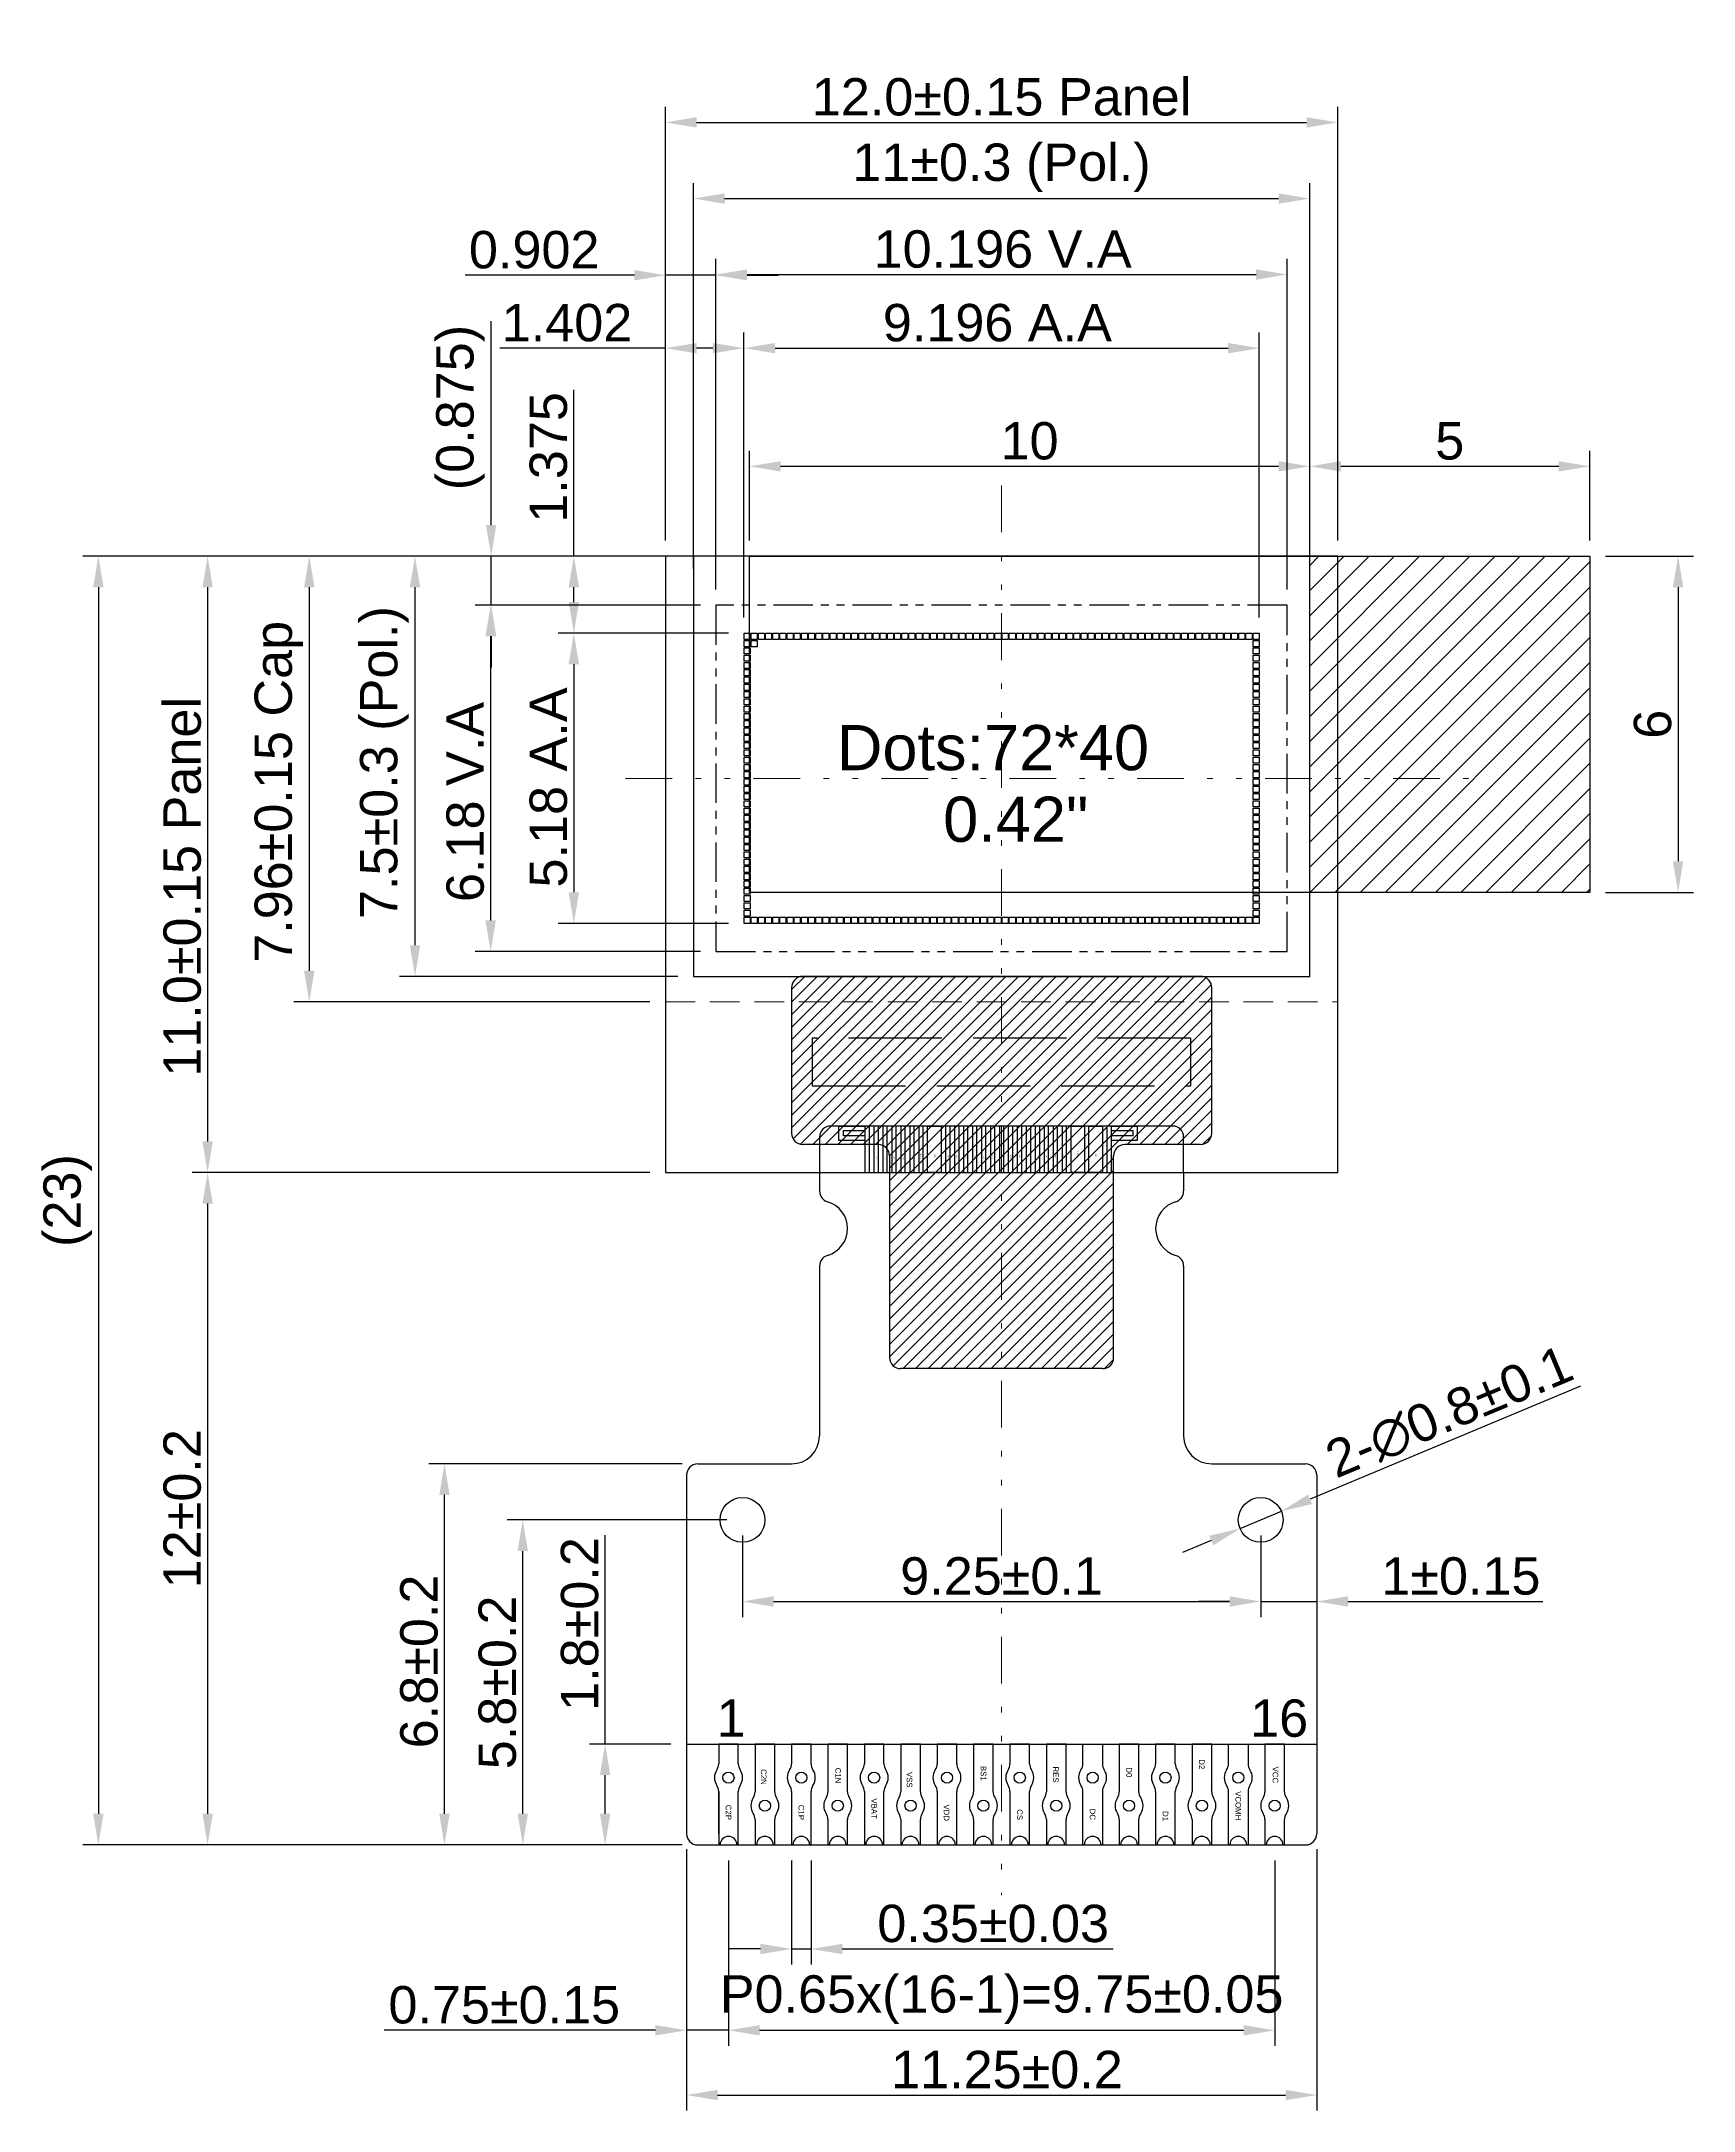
# Model space of a CAD drawing. Header units: millimetres. Extents: x 462 to 746, y 142 to 198.
# Drawn here: x 461.55 to 491.04, y 159.37 to 196.3 of the extents above; entities that cross this region are included whole.
import ezdxf
from ezdxf.enums import TextEntityAlignment as Align

# ---------------------------------------------------------------- set-up
doc = ezdxf.new("R2010")
doc.units = ezdxf.units.MM
doc.header["$LTSCALE"] = 0.555556
for name, pattern in [('DASHED2', [9.525, 6.35, -3.175]), ('DIVIDE', [1.25, 0.5, -0.25, 0, -0.25, 0, -0.25]), ('HIDDEN', [4, 3, -1]), ('PHANTOM2', [31.75, 15.875, -3.175, 3.175, -3.175, 3.175, -3.175])]:
    doc.linetypes.add(name, pattern=pattern)
for name, color, linetype in [('dim', 4, 'Continuous'), ('Polarizer', 6, 'Continuous'), ('Tape', 6, 'Continuous')]:
    doc.layers.add(name, color=color, linetype=linetype)
for name, color, linetype, lineweight in [('FPC', 40, 'Continuous', 25), ('IC-Lay1', 1, 'Continuous', 0), ('尺寸', 1, 'Continuous', 5)]:
    doc.layers.add(name, color=color, linetype=linetype, lineweight=lineweight)
doc.styles.get("Standard").update_dxf_attribs({"font": 'ARIAL.TTF'})
doc.dimstyles.new('ISO-25', dxfattribs={"dimscale": 0.555556, "dimtxt": 2.2, "dimasz": 2.2, "dimexe": 0.5, "dimexo": 0.5, "dimgap": 0.5, "dimtad": 1, "dimdec": 3, "dimdsep": 46, "dimtxsty": 'Standard', "dimcen": 2.2, "dimadec": 0, "dimazin": 2, "dimtfac": 1, "dimtdec": 3, "dimtmove": 0, "dimatfit": 3, "dimfxl": 0, "dimarcsym": 0})

# ---------------------------------------------------------------- blocks, each defined once
blk = doc.blocks.new('*D17')
at = {"layer": 'Defpoints', "color": 0}
for p in [(484.688, 194.852), (472.688, 187.11), (484.688, 187.11)]:
    blk.add_point(p, dxfattribs=at)
at = {"layer": 'dim', "color": 0, "lineweight": -2}
for p, q in [((472.688, 187.388), (472.688, 195.13)), ((484.688, 187.388), (484.688, 195.13)), ((473.244, 194.852), (484.133, 194.852))]:
    blk.add_line(p, q, dxfattribs=at)
at = {"layer": 'dim', "color": 0}
for points in [[(473.244, 194.945), (473.244, 194.76), (472.688, 194.852)], [(484.133, 194.945), (484.133, 194.76), (484.688, 194.852)]]:
    blk.add_solid(points, dxfattribs=at)
at = {"layer": 'dim', "color": 0, "insert": (478.688, 195.304), "char_height": 0.66667, "attachment_point": 5}
blk.add_mtext('12.0%%P0.15 Panel', dxfattribs=at)
blk = doc.blocks.new('*D18')
at = {"layer": 'Defpoints', "color": 0}
for p in [(483.286, 190.822), (474.09, 185.735), (483.286, 185.735)]:
    blk.add_point(p, dxfattribs=at)
at = {"layer": 'dim', "color": 0, "lineweight": -2}
for p, q in [((474.09, 186.013), (474.09, 191.1)), ((483.286, 186.013), (483.286, 191.1)), ((474.646, 190.822), (482.731, 190.822))]:
    blk.add_line(p, q, dxfattribs=at)
at = {"layer": 'dim', "color": 0}
for points in [[(474.646, 190.915), (474.646, 190.73), (474.09, 190.822)], [(482.731, 190.915), (482.731, 190.73), (483.286, 190.822)]]:
    blk.add_solid(points, dxfattribs=at)
at = {"layer": 'dim', "color": 0, "insert": (478.613, 191.274), "char_height": 0.6667, "attachment_point": 5}
blk.add_mtext('9.196 A.A', dxfattribs=at)
blk = doc.blocks.new('*D19')
at = {"layer": 'Defpoints', "color": 0}
for p in [(483.786, 192.137), (473.59, 186.235), (483.786, 186.235)]:
    blk.add_point(p, dxfattribs=at)
at = {"layer": 'dim', "color": 0, "lineweight": -2}
for p, q in [((473.59, 186.513), (473.59, 192.415)), ((483.786, 186.513), (483.786, 192.415)), ((474.146, 192.137), (483.231, 192.137))]:
    blk.add_line(p, q, dxfattribs=at)
at = {"layer": 'dim', "color": 0}
for points in [[(474.146, 192.229), (474.146, 192.044), (473.59, 192.137)], [(483.231, 192.229), (483.231, 192.044), (483.786, 192.137)]]:
    blk.add_solid(points, dxfattribs=at)
at = {"layer": 'dim', "color": 0, "insert": (478.708, 192.588), "char_height": 0.6667, "attachment_point": 5}
blk.add_mtext('10.196 V.A', dxfattribs=at)
blk = doc.blocks.new('*D20')
at = {"layer": 'Defpoints', "color": 0}
for p in [(472.688, 187.11), (464.515, 176.11), (472.688, 176.11)]:
    blk.add_point(p, dxfattribs=at)
at = {"layer": 'dim', "color": 0, "lineweight": -2}
for p, q in [((472.41, 187.11), (464.238, 187.11)), ((464.515, 186.555), (464.515, 176.666)), ((472.41, 176.11), (464.238, 176.11))]:
    blk.add_line(p, q, dxfattribs=at)
at = {"layer": 'dim', "color": 0}
for points in [[(464.423, 186.555), (464.608, 186.555), (464.515, 187.11)], [(464.423, 176.666), (464.608, 176.666), (464.515, 176.11)]]:
    blk.add_solid(points, dxfattribs=at)
at = {"layer": 'dim', "color": 0, "insert": (464.064, 181.209), "char_height": 0.66667, "attachment_point": 5, "rotation": 90}
blk.add_mtext('11.0%%P0.15 Panel', dxfattribs=at)
blk = doc.blocks.new('*D21')
at = {"layer": 'Defpoints', "color": 0}
for p in [(474.09, 185.735), (471.053, 180.555), (474.09, 180.555)]:
    blk.add_point(p, dxfattribs=at)
at = {"layer": 'dim', "color": 0, "lineweight": -2}
for p, q in [((473.812, 185.735), (470.775, 185.735)), ((471.053, 185.18), (471.053, 181.111)), ((473.812, 180.555), (470.775, 180.555))]:
    blk.add_line(p, q, dxfattribs=at)
at = {"layer": 'dim', "color": 0}
for points in [[(470.96, 185.18), (471.145, 185.18), (471.053, 185.735)], [(470.96, 181.111), (471.145, 181.111), (471.053, 180.555)]]:
    blk.add_solid(points, dxfattribs=at)
at = {"layer": 'dim', "color": 0, "insert": (470.601, 182.983), "char_height": 0.6667, "attachment_point": 5, "rotation": 90}
blk.add_mtext('5.18 A.A', dxfattribs=at)
blk = doc.blocks.new('*D22')
at = {"layer": 'Defpoints', "color": 0}
for p in [(473.59, 186.235), (469.567, 180.055), (473.59, 180.055)]:
    blk.add_point(p, dxfattribs=at)
at = {"layer": 'dim', "color": 0, "lineweight": -2}
for p, q in [((473.312, 186.235), (469.29, 186.235)), ((469.567, 185.68), (469.567, 180.611)), ((473.312, 180.055), (469.29, 180.055))]:
    blk.add_line(p, q, dxfattribs=at)
at = {"layer": 'dim', "color": 0}
for points in [[(469.475, 185.68), (469.66, 185.68), (469.567, 186.235)], [(469.475, 180.611), (469.66, 180.611), (469.567, 180.055)]]:
    blk.add_solid(points, dxfattribs=at)
at = {"layer": 'dim', "color": 0, "insert": (469.116, 182.724), "char_height": 0.6667, "attachment_point": 5, "rotation": 90}
blk.add_mtext('6.18 V.A', dxfattribs=at)
blk = doc.blocks.new('*D23')
at = {"layer": 'Defpoints', "color": 0}
for p in [(471.053, 187.11), (472.688, 187.11), (474.09, 185.735)]:
    blk.add_point(p, dxfattribs=at)
at = {"layer": 'dim', "color": 0, "lineweight": -2}
for p, q in [((471.053, 187.11), (471.053, 190.08)), ((472.41, 187.11), (470.775, 187.11)), ((471.053, 186.291), (471.053, 186.555)), ((473.812, 185.735), (470.775, 185.735))]:
    blk.add_line(p, q, dxfattribs=at)
at = {"layer": 'dim', "color": 0}
for points in [[(470.96, 186.555), (471.145, 186.555), (471.053, 187.11)], [(470.96, 186.291), (471.145, 186.291), (471.053, 185.735)]]:
    blk.add_solid(points, dxfattribs=at)
at = {"layer": 'dim', "color": 0, "insert": (470.601, 188.873), "char_height": 0.6667, "attachment_point": 5, "rotation": 90}
blk.add_mtext('1.375', dxfattribs=at)
blk = doc.blocks.new('*D24')
at = {"layer": 'Defpoints', "color": 0}
for p in [(469.577, 187.11), (472.688, 187.11), (473.59, 186.235)]:
    blk.add_point(p, dxfattribs=at)
at = {"layer": 'dim', "color": 0, "lineweight": -2}
for p, q in [((469.577, 187.666), (469.577, 191.304)), ((472.41, 187.11), (469.299, 187.11)), ((469.577, 186.235), (469.577, 187.11)), ((473.312, 186.235), (469.299, 186.235)), ((469.577, 185.68), (469.577, 185.124))]:
    blk.add_line(p, q, dxfattribs=at)
at = {"layer": 'dim', "color": 0}
for points in [[(469.484, 187.666), (469.669, 187.666), (469.577, 187.11)], [(469.484, 185.68), (469.669, 185.68), (469.577, 186.235)]]:
    blk.add_solid(points, dxfattribs=at)
at = {"layer": 'dim', "color": 0, "insert": (469.029, 189.763), "char_height": 0.6667, "attachment_point": 5, "rotation": 90}
blk.add_mtext('(0.875)', dxfattribs=at)
blk = doc.blocks.new('*D25')
at = {"layer": 'Defpoints', "color": 0}
for p in [(472.688, 187.11), (466.33, 179.155), (472.688, 179.155)]:
    blk.add_point(p, dxfattribs=at)
at = {"layer": 'dim', "color": 0, "lineweight": -2}
for p, q in [((472.41, 187.11), (466.052, 187.11)), ((466.33, 186.555), (466.33, 179.711)), ((472.41, 179.155), (466.052, 179.155))]:
    blk.add_line(p, q, dxfattribs=at)
at = {"layer": 'dim', "color": 0}
for points in [[(466.237, 186.555), (466.423, 186.555), (466.33, 187.11)], [(466.237, 179.711), (466.423, 179.711), (466.33, 179.155)]]:
    blk.add_solid(points, dxfattribs=at)
at = {"layer": 'dim', "color": 0, "insert": (465.787, 182.904), "char_height": 0.66667, "attachment_point": 5, "rotation": 90}
blk.add_mtext('7.96%%P0.15 Cap', dxfattribs=at)
blk = doc.blocks.new('*D26')
at = {"layer": 'Defpoints', "color": 0}
for p in [(484.188, 193.492), (473.188, 186.61), (484.188, 186.61)]:
    blk.add_point(p, dxfattribs=at)
at = {"layer": 'dim', "color": 0, "lineweight": -2}
for p, q in [((473.188, 186.888), (473.188, 193.77)), ((484.188, 186.888), (484.188, 193.77)), ((473.744, 193.492), (483.633, 193.492))]:
    blk.add_line(p, q, dxfattribs=at)
at = {"layer": 'dim', "color": 0}
for points in [[(473.744, 193.585), (473.744, 193.4), (473.188, 193.492)], [(483.633, 193.585), (483.633, 193.4), (484.188, 193.492)]]:
    blk.add_solid(points, dxfattribs=at)
at = {"layer": 'dim', "color": 0, "insert": (478.686, 194.041), "char_height": 0.66667, "attachment_point": 5}
blk.add_mtext('11%%P0.3 (Pol.)', dxfattribs=at)
blk = doc.blocks.new('*D27')
at = {"layer": 'Defpoints', "color": 0}
for p in [(473.188, 187.11), (468.217, 179.61), (473.188, 179.61)]:
    blk.add_point(p, dxfattribs=at)
at = {"layer": 'dim', "color": 0, "lineweight": -2}
for p, q in [((472.91, 187.11), (467.939, 187.11)), ((468.217, 186.555), (468.217, 180.166)), ((472.91, 179.61), (467.939, 179.61))]:
    blk.add_line(p, q, dxfattribs=at)
at = {"layer": 'dim', "color": 0}
for points in [[(468.125, 186.555), (468.31, 186.555), (468.217, 187.11)], [(468.125, 180.166), (468.31, 180.166), (468.217, 179.61)]]:
    blk.add_solid(points, dxfattribs=at)
at = {"layer": 'dim', "color": 0, "insert": (467.669, 183.427), "char_height": 0.66667, "attachment_point": 5, "rotation": 90}
blk.add_mtext('7.5%%P0.3 (Pol.)', dxfattribs=at)
blk = doc.blocks.new('*D28')
at = {"layer": 'Defpoints', "color": 0}
for p in [(474.063, 169.91), (483.313, 169.91), (483.313, 168.454)]:
    blk.add_point(p, dxfattribs=at)
at = {"layer": 'dim', "color": 0, "lineweight": -2}
for p, q in [((474.063, 169.632), (474.063, 168.176)), ((483.313, 169.632), (483.313, 168.176)), ((474.619, 168.454), (482.758, 168.454))]:
    blk.add_line(p, q, dxfattribs=at)
at = {"layer": 'dim', "color": 0}
for points in [[(474.619, 168.547), (474.619, 168.361), (474.063, 168.454)], [(482.758, 168.547), (482.758, 168.361), (483.313, 168.454)]]:
    blk.add_solid(points, dxfattribs=at)
at = {"layer": 'dim', "color": 0, "insert": (478.688, 168.906), "char_height": 0.6667, "attachment_point": 5}
blk.add_mtext('9.25%%P0.1', dxfattribs=at)
blk = doc.blocks.new('*D29')
at = {"layer": 'Defpoints', "color": 0}
for p in [(473.813, 164.11), (483.563, 164.11), (483.563, 160.801)]:
    blk.add_point(p, dxfattribs=at)
at = {"layer": 'dim', "color": 0, "lineweight": -2}
for p, q in [((473.813, 163.832), (473.813, 160.523)), ((483.563, 163.832), (483.563, 160.523)), ((474.369, 160.801), (483.008, 160.801))]:
    blk.add_line(p, q, dxfattribs=at)
at = {"layer": 'dim', "color": 0}
for points in [[(474.369, 160.894), (474.369, 160.708), (473.813, 160.801)], [(483.008, 160.894), (483.008, 160.708), (483.563, 160.801)]]:
    blk.add_solid(points, dxfattribs=at)
at = {"layer": 'dim', "color": 0, "insert": (478.688, 161.349), "char_height": 0.66667, "attachment_point": 5}
blk.add_mtext('P0.65x(16-1)=9.75%%P0.05', dxfattribs=at)
blk = doc.blocks.new('*D30')
at = {"layer": 'Defpoints', "color": 0}
for p in [(473.063, 164.31), (484.313, 164.31), (484.313, 159.646)]:
    blk.add_point(p, dxfattribs=at)
at = {"layer": 'dim', "color": 0, "lineweight": -2}
for p, q in [((473.063, 164.032), (473.063, 159.368)), ((484.313, 164.032), (484.313, 159.368)), ((473.619, 159.646), (483.758, 159.646))]:
    blk.add_line(p, q, dxfattribs=at)
at = {"layer": 'dim', "color": 0}
for points in [[(473.619, 159.738), (473.619, 159.553), (473.063, 159.646)], [(483.758, 159.738), (483.758, 159.553), (484.313, 159.646)]]:
    blk.add_solid(points, dxfattribs=at)
at = {"layer": 'dim', "color": 0, "insert": (478.784, 160.097), "char_height": 0.66667, "attachment_point": 5}
blk.add_mtext('11.25%%P0.2', dxfattribs=at)
blk = doc.blocks.new('*D31')
at = {"layer": 'Defpoints', "color": 0}
for p in [(474.938, 164.11), (475.288, 164.11), (475.288, 162.253)]:
    blk.add_point(p, dxfattribs=at)
at = {"layer": 'dim', "color": 0, "lineweight": -2}
for p, q in [((474.938, 163.832), (474.938, 161.975)), ((475.288, 163.832), (475.288, 161.975)), ((474.383, 162.253), (473.827, 162.253)), ((474.938, 162.253), (475.288, 162.253)), ((475.844, 162.253), (480.677, 162.253))]:
    blk.add_line(p, q, dxfattribs=at)
at = {"layer": 'dim', "color": 0}
for points in [[(474.383, 162.345), (474.383, 162.16), (474.938, 162.253)], [(475.844, 162.345), (475.844, 162.16), (475.288, 162.253)]]:
    blk.add_solid(points, dxfattribs=at)
at = {"layer": 'dim', "color": 0, "insert": (478.538, 162.704), "char_height": 0.66667, "attachment_point": 5}
blk.add_mtext('0.35%%p0.03', dxfattribs=at)
blk = doc.blocks.new('*D32')
at = {"layer": 'Defpoints', "color": 0}
for p in [(473.063, 164.31), (473.813, 164.11), (473.063, 160.801)]:
    blk.add_point(p, dxfattribs=at)
at = {"layer": 'dim', "color": 0, "lineweight": -2}
for p, q in [((473.063, 164.032), (473.063, 160.523)), ((473.813, 163.832), (473.813, 160.523)), ((472.508, 160.801), (467.669, 160.801)), ((473.813, 160.801), (473.063, 160.801)), ((474.369, 160.801), (474.924, 160.801))]:
    blk.add_line(p, q, dxfattribs=at)
at = {"layer": 'dim', "color": 0}
for points in [[(472.508, 160.894), (472.508, 160.708), (473.063, 160.801)], [(474.369, 160.894), (474.369, 160.708), (473.813, 160.801)]]:
    blk.add_solid(points, dxfattribs=at)
at = {"layer": 'dim', "color": 0, "insert": (469.811, 161.252), "char_height": 0.66667, "attachment_point": 5}
blk.add_mtext('0.75%%P0.15', dxfattribs=at)
blk = doc.blocks.new('*D33')
at = {"layer": 'Defpoints', "color": 0}
for p in [(483.313, 169.91), (484.313, 169.91), (484.313, 168.454)]:
    blk.add_point(p, dxfattribs=at)
at = {"layer": 'dim', "color": 0, "lineweight": -2}
for p, q in [((483.313, 169.632), (483.313, 168.176)), ((484.313, 169.632), (484.313, 168.176)), ((482.758, 168.454), (482.202, 168.454)), ((483.313, 168.454), (484.313, 168.454)), ((484.869, 168.454), (488.35, 168.454))]:
    blk.add_line(p, q, dxfattribs=at)
at = {"layer": 'dim', "color": 0}
for points in [[(482.758, 168.547), (482.758, 168.361), (483.313, 168.454)], [(484.869, 168.547), (484.869, 168.361), (484.313, 168.454)]]:
    blk.add_solid(points, dxfattribs=at)
at = {"layer": 'dim', "color": 0, "insert": (486.887, 168.906), "char_height": 0.6667, "attachment_point": 5}
blk.add_mtext('1%%P0.15', dxfattribs=at)
blk = doc.blocks.new('*D34')
at = {"layer": 'Defpoints', "color": 0}
for p in [(471.611, 165.91), (473.063, 165.91), (473.263, 164.11)]:
    blk.add_point(p, dxfattribs=at)
at = {"layer": 'dim', "color": 0, "lineweight": -2}
for p, q in [((471.611, 165.91), (471.611, 169.638)), ((472.785, 165.91), (471.333, 165.91)), ((471.611, 164.666), (471.611, 165.355)), ((472.985, 164.11), (471.333, 164.11))]:
    blk.add_line(p, q, dxfattribs=at)
at = {"layer": 'dim', "color": 0}
for points in [[(471.518, 165.355), (471.703, 165.355), (471.611, 165.91)], [(471.518, 164.666), (471.703, 164.666), (471.611, 164.11)]]:
    blk.add_solid(points, dxfattribs=at)
at = {"layer": 'dim', "color": 0, "insert": (471.159, 168.052), "char_height": 0.6667, "attachment_point": 5, "rotation": 90}
blk.add_mtext('1.8%%P0.2', dxfattribs=at)
blk = doc.blocks.new('*D35')
at = {"layer": 'Defpoints', "color": 0}
for p in [(470.141, 169.91), (474.063, 169.91), (473.263, 164.11)]:
    blk.add_point(p, dxfattribs=at)
at = {"layer": 'dim', "color": 0, "lineweight": -2}
for p, q in [((473.785, 169.91), (469.863, 169.91)), ((470.141, 164.666), (470.141, 169.355)), ((472.985, 164.11), (469.863, 164.11))]:
    blk.add_line(p, q, dxfattribs=at)
at = {"layer": 'dim', "color": 0}
for points in [[(470.048, 169.355), (470.233, 169.355), (470.141, 169.91)], [(470.048, 164.666), (470.233, 164.666), (470.141, 164.11)]]:
    blk.add_solid(points, dxfattribs=at)
at = {"layer": 'dim', "color": 0, "insert": (469.689, 167.01), "char_height": 0.6667, "attachment_point": 5, "rotation": 90}
blk.add_mtext('5.8%%P0.2', dxfattribs=at)
blk = doc.blocks.new('*D36')
at = {"layer": 'Defpoints', "color": 0}
for p in [(468.743, 170.91), (473.263, 170.91), (473.263, 164.11)]:
    blk.add_point(p, dxfattribs=at)
at = {"layer": 'dim', "color": 0, "lineweight": -2}
for p, q in [((472.985, 170.91), (468.465, 170.91)), ((468.743, 164.666), (468.743, 170.355)), ((472.985, 164.11), (468.465, 164.11))]:
    blk.add_line(p, q, dxfattribs=at)
at = {"layer": 'dim', "color": 0}
for points in [[(468.65, 170.355), (468.836, 170.355), (468.743, 170.91)], [(468.65, 164.666), (468.836, 164.666), (468.743, 164.11)]]:
    blk.add_solid(points, dxfattribs=at)
at = {"layer": 'dim', "color": 0, "insert": (468.291, 167.384), "char_height": 0.6667, "attachment_point": 5, "rotation": 90}
blk.add_mtext('6.8%%P0.2', dxfattribs=at)
blk = doc.blocks.new('*D37')
at = {"layer": 'Defpoints', "color": 0}
for p in [(472.688, 176.11), (464.515, 164.11), (473.263, 164.11)]:
    blk.add_point(p, dxfattribs=at)
at = {"layer": 'dim', "color": 0, "lineweight": -2}
for p, q in [((472.41, 176.11), (464.238, 176.11)), ((464.515, 175.555), (464.515, 164.666)), ((472.985, 164.11), (464.238, 164.11))]:
    blk.add_line(p, q, dxfattribs=at)
at = {"layer": 'dim', "color": 0}
for points in [[(464.423, 175.555), (464.608, 175.555), (464.515, 176.11)], [(464.423, 164.666), (464.608, 164.666), (464.515, 164.11)]]:
    blk.add_solid(points, dxfattribs=at)
at = {"layer": 'dim', "color": 0, "insert": (464.064, 170.11), "char_height": 0.6667, "attachment_point": 5, "rotation": 90}
blk.add_mtext('12%%P0.2', dxfattribs=at)
blk = doc.blocks.new('*D38')
at = {"layer": 'Defpoints', "color": 0}
for p in [(472.688, 187.11), (462.565, 164.11), (473.263, 164.11)]:
    blk.add_point(p, dxfattribs=at)
at = {"layer": 'dim', "color": 0, "lineweight": -2}
for p, q in [((472.41, 187.11), (462.287, 187.11)), ((462.565, 186.555), (462.565, 164.666)), ((472.985, 164.11), (462.287, 164.11))]:
    blk.add_line(p, q, dxfattribs=at)
at = {"layer": 'dim', "color": 0}
for points in [[(462.472, 186.555), (462.658, 186.555), (462.565, 187.11)], [(462.472, 164.666), (462.658, 164.666), (462.565, 164.11)]]:
    blk.add_solid(points, dxfattribs=at)
at = {"layer": 'dim', "color": 0, "insert": (462.017, 175.61), "char_height": 0.6667, "attachment_point": 5, "rotation": 90}
blk.add_mtext('(23)', dxfattribs=at)
blk = doc.blocks.new('*D39')
at = {"layer": 'Defpoints', "color": 0}
for p in [(483.682, 170.064), (482.944, 169.756)]:
    blk.add_point(p, dxfattribs=at)
at = {"layer": 'dim', "color": 0, "lineweight": -2}
for p, q in [((489.023, 172.296), (484.195, 170.279)), ((482.944, 169.756), (483.682, 170.064)), ((482.432, 169.542), (481.919, 169.327))]:
    blk.add_line(p, q, dxfattribs=at)
at = {"layer": 'dim', "color": 0}
for points in [[(484.159, 170.364), (484.231, 170.193), (483.682, 170.064)], [(482.396, 169.627), (482.467, 169.456), (482.944, 169.756)]]:
    blk.add_solid(points, dxfattribs=at)
at = {"layer": 'dim', "color": 0, "insert": (486.684, 171.828), "char_height": 0.66667, "attachment_point": 5, "rotation": 22.6831}
blk.add_mtext('2-∅0.8%%p0.1', dxfattribs=at)
blk = doc.blocks.new('*D40')
at = {"layer": 'Defpoints', "color": 0}
for p in [(489.188, 187.11), (489.188, 181.11), (490.764, 181.11)]:
    blk.add_point(p, dxfattribs=at)
at = {"layer": 'dim', "color": 0, "lineweight": -2}
for p, q in [((489.466, 187.11), (491.041, 187.11)), ((490.764, 186.555), (490.764, 181.666)), ((489.466, 181.11), (491.041, 181.11))]:
    blk.add_line(p, q, dxfattribs=at)
at = {"layer": 'dim', "color": 0}
for points in [[(490.671, 186.555), (490.856, 186.555), (490.764, 187.11)], [(490.671, 181.666), (490.856, 181.666), (490.764, 181.11)]]:
    blk.add_solid(points, dxfattribs=at)
at = {"layer": 'dim', "color": 0, "insert": (490.312, 184.11), "char_height": 0.667, "attachment_point": 5, "rotation": 90}
blk.add_mtext('6', dxfattribs=at)
blk = doc.blocks.new('*D41')
at = {"layer": 'Defpoints', "color": 0}
for p in [(472.688, 190.822), (472.688, 187.11), (474.09, 185.735)]:
    blk.add_point(p, dxfattribs=at)
at = {"layer": 'dim', "color": 0, "lineweight": -2}
for p, q in [((472.688, 187.388), (472.688, 191.1)), ((474.09, 186.013), (474.09, 191.1)), ((472.688, 190.822), (469.73, 190.822)), ((473.535, 190.822), (473.244, 190.822))]:
    blk.add_line(p, q, dxfattribs=at)
at = {"layer": 'dim', "color": 0}
for points in [[(473.244, 190.915), (473.244, 190.73), (472.688, 190.822)], [(473.535, 190.915), (473.535, 190.73), (474.09, 190.822)]]:
    blk.add_solid(points, dxfattribs=at)
at = {"layer": 'dim', "color": 0, "insert": (470.931, 191.274), "char_height": 0.6667, "attachment_point": 5}
blk.add_mtext('1.402', dxfattribs=at)
blk = doc.blocks.new('*D42')
at = {"layer": 'Defpoints', "color": 0}
for p in [(484.188, 188.714), (474.188, 187.11), (484.188, 187.11)]:
    blk.add_point(p, dxfattribs=at)
at = {"layer": 'dim', "color": 0, "lineweight": -2}
for p, q in [((474.188, 187.388), (474.188, 188.991)), ((474.744, 188.714), (483.633, 188.714)), ((484.188, 187.388), (484.188, 188.991))]:
    blk.add_line(p, q, dxfattribs=at)
at = {"layer": 'dim', "color": 0}
for points in [[(474.744, 188.806), (474.744, 188.621), (474.188, 188.714)], [(483.633, 188.806), (483.633, 188.621), (484.188, 188.714)]]:
    blk.add_solid(points, dxfattribs=at)
at = {"layer": 'dim', "color": 0, "insert": (479.188, 189.165), "char_height": 0.6667, "attachment_point": 5}
blk.add_mtext('10', dxfattribs=at)
blk = doc.blocks.new('*D43')
at = {"layer": 'Defpoints', "color": 0}
for p in [(489.188, 188.714), (484.188, 187.11), (489.188, 187.11)]:
    blk.add_point(p, dxfattribs=at)
at = {"layer": 'dim', "color": 0, "lineweight": -2}
for p, q in [((484.188, 187.388), (484.188, 188.991)), ((484.744, 188.714), (488.633, 188.714)), ((489.188, 187.388), (489.188, 188.991))]:
    blk.add_line(p, q, dxfattribs=at)
at = {"layer": 'dim', "color": 0}
for points in [[(484.744, 188.806), (484.744, 188.621), (484.188, 188.714)], [(488.633, 188.806), (488.633, 188.621), (489.188, 188.714)]]:
    blk.add_solid(points, dxfattribs=at)
at = {"layer": 'dim', "color": 0, "insert": (486.688, 189.164), "char_height": 0.667, "attachment_point": 5}
blk.add_mtext('5', dxfattribs=at)
blk = doc.blocks.new('*D44')
at = {"layer": 'Defpoints', "color": 0}
for p in [(472.688, 192.124), (472.688, 187.11), (473.59, 186.235)]:
    blk.add_point(p, dxfattribs=at)
at = {"layer": 'dim', "color": 0, "lineweight": -2}
for p, q in [((472.133, 192.124), (469.112, 192.124)), ((472.688, 187.388), (472.688, 192.402)), ((473.59, 192.124), (472.688, 192.124)), ((473.59, 186.513), (473.59, 192.402)), ((474.146, 192.124), (474.701, 192.124))]:
    blk.add_line(p, q, dxfattribs=at)
at = {"layer": 'dim', "color": 0}
for points in [[(472.133, 192.217), (472.133, 192.032), (472.688, 192.124)], [(474.146, 192.217), (474.146, 192.032), (473.59, 192.124)]]:
    blk.add_solid(points, dxfattribs=at)
at = {"layer": 'dim', "color": 0, "insert": (470.345, 192.576), "char_height": 0.6667, "attachment_point": 5}
blk.add_mtext('0.902', dxfattribs=at)

msp = doc.modelspace()

# ---------------------------------------------------------------- hatches: boundary and pattern name
h = msp.add_hatch()
h.set_pattern_fill('ANSI31', color=6, scale=0.05, style=0)
h.set_pattern_definition([(45, (-642.73164, -406.21486), (-0.112253202, 0.112253202), [])])
h.paths.add_polyline_path([(475.1382, 179.6101, 0.4142136), (474.9382, 179.4101), (474.9382, 176.8101, 0.4142136), (475.1382, 176.6101), (476.4882, 176.6101, -0.4142136), (476.6882, 176.4101), (476.6882, 172.8101, 0.4142136), (476.8882, 172.6101), (480.4882, 172.6101, 0.4142136), (480.6882, 172.8101), (480.6882, 176.4101, -0.4142136), (480.8882, 176.6101), (482.2382, 176.6101, 0.4142136), (482.4382, 176.8101), (482.4382, 179.4101, 0.4142136), (482.2382, 179.6101)])
at = {"layer": 'FPC'}
h = msp.add_hatch(dxfattribs=at)
h.set_pattern_fill('ANSI31', color=4, scale=0.1, style=0)
h.set_pattern_definition([(45, (-258.71962, -14.45287), (-0.2245064, 0.2245064), [])])
h.paths.add_polyline_path([(484.1882, 181.1101), (489.1882, 181.1101), (489.1882, 187.1101), (484.1882, 187.1101)])

# ---------------------------------------------------------------- linework, layer by layer
at = {"linetype": 'DASHED2', "lineweight": 9, "ltscale": 0.15}
msp.add_line((472.6882, 179.1551), (484.6882, 179.1551), dxfattribs=at)
msp.add_line((472.6882, 179.1551), (484.6882, 179.1551), dxfattribs=at)
at = {"color": 2, "linetype": 'Continuous'}
for p, q in [((474.2882, 165.9101), (474.6382, 165.9101)), ((473.6382, 164.3101), (473.6382, 165.0613))]:
    msp.add_line(p, q, dxfattribs=at)
for points in [[(484.6882, 187.1101), (472.6882, 187.1101), (472.6882, 176.1101), (484.6882, 176.1101)], [(474.0902, 185.7351), (474.1982, 185.7351), (474.1982, 185.6251), (474.0902, 185.6251)], [(474.0902, 185.6051), (474.1982, 185.6051), (474.1982, 185.4951), (474.0902, 185.4951)], [(474.0902, 185.4751), (474.1982, 185.4751), (474.1982, 185.3651), (474.0902, 185.3651)], [(474.2182, 185.7351), (474.3262, 185.7351), (474.3262, 185.6251), (474.2182, 185.6251)], [(474.2182, 185.6051), (474.3262, 185.6051), (474.3262, 185.4951), (474.2182, 185.4951)], [(474.3462, 185.7351), (474.4542, 185.7351), (474.4542, 185.6251), (474.3462, 185.6251)], [(474.4742, 185.7351), (474.5822, 185.7351), (474.5822, 185.6251), (474.4742, 185.6251)], [(474.6022, 185.7351), (474.7102, 185.7351), (474.7102, 185.6251), (474.6022, 185.6251)], [(474.7302, 185.7351), (474.8382, 185.7351), (474.8382, 185.6251), (474.7302, 185.6251)], [(474.8582, 185.7351), (474.9662, 185.7351), (474.9662, 185.6251), (474.8582, 185.6251)], [(474.9862, 185.7351), (475.0942, 185.7351), (475.0942, 185.6251), (474.9862, 185.6251)], [(475.1142, 185.7351), (475.2222, 185.7351), (475.2222, 185.6251), (475.1142, 185.6251)], [(475.2422, 185.7351), (475.3502, 185.7351), (475.3502, 185.6251), (475.2422, 185.6251)], [(475.3702, 185.7351), (475.4782, 185.7351), (475.4782, 185.6251), (475.3702, 185.6251)], [(475.4982, 185.7351), (475.6062, 185.7351), (475.6062, 185.6251), (475.4982, 185.6251)], [(475.6262, 185.7351), (475.7342, 185.7351), (475.7342, 185.6251), (475.6262, 185.6251)], [(475.7542, 185.7351), (475.8622, 185.7351), (475.8622, 185.6251), (475.7542, 185.6251)], [(475.8822, 185.7351), (475.9902, 185.7351), (475.9902, 185.6251), (475.8822, 185.6251)], [(476.0102, 185.7351), (476.1182, 185.7351), (476.1182, 185.6251), (476.0102, 185.6251)], [(476.1382, 185.7351), (476.2462, 185.7351), (476.2462, 185.6251), (476.1382, 185.6251)], [(476.2662, 185.7351), (476.3742, 185.7351), (476.3742, 185.6251), (476.2662, 185.6251)], [(476.3942, 185.7351), (476.5022, 185.7351), (476.5022, 185.6251), (476.3942, 185.6251)], [(476.5222, 185.7351), (476.6302, 185.7351), (476.6302, 185.6251), (476.5222, 185.6251)], [(476.6502, 185.7351), (476.7582, 185.7351), (476.7582, 185.6251), (476.6502, 185.6251)], [(476.7782, 185.7351), (476.8862, 185.7351), (476.8862, 185.6251), (476.7782, 185.6251)], [(476.9062, 185.7351), (477.0142, 185.7351), (477.0142, 185.6251), (476.9062, 185.6251)], [(477.0342, 185.7351), (477.1422, 185.7351), (477.1422, 185.6251), (477.0342, 185.6251)], [(477.1622, 185.7351), (477.2702, 185.7351), (477.2702, 185.6251), (477.1622, 185.6251)], [(477.2902, 185.7351), (477.3982, 185.7351), (477.3982, 185.6251), (477.2902, 185.6251)], [(477.4182, 185.7351), (477.5262, 185.7351), (477.5262, 185.6251), (477.4182, 185.6251)], [(477.5462, 185.7351), (477.6542, 185.7351), (477.6542, 185.6251), (477.5462, 185.6251)], [(477.6742, 185.7351), (477.7822, 185.7351), (477.7822, 185.6251), (477.6742, 185.6251)], [(477.8022, 185.7351), (477.9102, 185.7351), (477.9102, 185.6251), (477.8022, 185.6251)], [(477.9302, 185.7351), (478.0382, 185.7351), (478.0382, 185.6251), (477.9302, 185.6251)], [(478.0582, 185.7351), (478.1662, 185.7351), (478.1662, 185.6251), (478.0582, 185.6251)], [(478.1862, 185.7351), (478.2942, 185.7351), (478.2942, 185.6251), (478.1862, 185.6251)], [(478.3142, 185.7351), (478.4222, 185.7351), (478.4222, 185.6251), (478.3142, 185.6251)], [(478.4422, 185.7351), (478.5502, 185.7351), (478.5502, 185.6251), (478.4422, 185.6251)], [(478.5702, 185.7351), (478.6782, 185.7351), (478.6782, 185.6251), (478.5702, 185.6251)], [(478.6982, 185.7351), (478.8062, 185.7351), (478.8062, 185.6251), (478.6982, 185.6251)], [(478.8262, 185.7351), (478.9342, 185.7351), (478.9342, 185.6251), (478.8262, 185.6251)], [(478.9542, 185.7351), (479.0622, 185.7351), (479.0622, 185.6251), (478.9542, 185.6251)], [(479.0822, 185.7351), (479.1902, 185.7351), (479.1902, 185.6251), (479.0822, 185.6251)], [(479.2102, 185.7351), (479.3182, 185.7351), (479.3182, 185.6251), (479.2102, 185.6251)], [(479.3382, 185.7351), (479.4462, 185.7351), (479.4462, 185.6251), (479.3382, 185.6251)], [(479.4662, 185.7351), (479.5742, 185.7351), (479.5742, 185.6251), (479.4662, 185.6251)], [(479.5942, 185.7351), (479.7022, 185.7351), (479.7022, 185.6251), (479.5942, 185.6251)], [(479.7222, 185.7351), (479.8302, 185.7351), (479.8302, 185.6251), (479.7222, 185.6251)], [(479.8502, 185.7351), (479.9582, 185.7351), (479.9582, 185.6251), (479.8502, 185.6251)], [(479.9782, 185.7351), (480.0862, 185.7351), (480.0862, 185.6251), (479.9782, 185.6251)], [(480.1062, 185.7351), (480.2142, 185.7351), (480.2142, 185.6251), (480.1062, 185.6251)], [(480.2342, 185.7351), (480.3422, 185.7351), (480.3422, 185.6251), (480.2342, 185.6251)], [(480.3622, 185.7351), (480.4702, 185.7351), (480.4702, 185.6251), (480.3622, 185.6251)], [(480.4902, 185.7351), (480.5982, 185.7351), (480.5982, 185.6251), (480.4902, 185.6251)], [(480.6182, 185.7351), (480.7262, 185.7351), (480.7262, 185.6251), (480.6182, 185.6251)], [(480.7462, 185.7351), (480.8542, 185.7351), (480.8542, 185.6251), (480.7462, 185.6251)], [(480.8742, 185.7351), (480.9822, 185.7351), (480.9822, 185.6251), (480.8742, 185.6251)], [(481.0022, 185.7351), (481.1102, 185.7351), (481.1102, 185.6251), (481.0022, 185.6251)], [(481.1302, 185.7351), (481.2382, 185.7351), (481.2382, 185.6251), (481.1302, 185.6251)], [(481.2582, 185.7351), (481.3662, 185.7351), (481.3662, 185.6251), (481.2582, 185.6251)], [(481.3862, 185.7351), (481.4942, 185.7351), (481.4942, 185.6251), (481.3862, 185.6251)], [(481.5142, 185.7351), (481.6222, 185.7351), (481.6222, 185.6251), (481.5142, 185.6251)], [(481.6422, 185.7351), (481.7502, 185.7351), (481.7502, 185.6251), (481.6422, 185.6251)], [(481.7702, 185.7351), (481.8782, 185.7351), (481.8782, 185.6251), (481.7702, 185.6251)], [(481.8982, 185.7351), (482.0062, 185.7351), (482.0062, 185.6251), (481.8982, 185.6251)], [(482.0262, 185.7351), (482.1342, 185.7351), (482.1342, 185.6251), (482.0262, 185.6251)], [(482.1542, 185.7351), (482.2622, 185.7351), (482.2622, 185.6251), (482.1542, 185.6251)], [(482.2822, 185.7351), (482.3902, 185.7351), (482.3902, 185.6251), (482.2822, 185.6251)], [(482.4102, 185.7351), (482.5182, 185.7351), (482.5182, 185.6251), (482.4102, 185.6251)], [(482.5382, 185.7351), (482.6462, 185.7351), (482.6462, 185.6251), (482.5382, 185.6251)], [(482.6662, 185.7351), (482.7742, 185.7351), (482.7742, 185.6251), (482.6662, 185.6251)], [(482.7942, 185.7351), (482.9022, 185.7351), (482.9022, 185.6251), (482.7942, 185.6251)], [(482.9222, 185.7351), (483.0302, 185.7351), (483.0302, 185.6251), (482.9222, 185.6251)], [(483.0502, 185.7351), (483.1582, 185.7351), (483.1582, 185.6251), (483.0502, 185.6251)], [(483.1782, 185.7351), (483.2862, 185.7351), (483.2862, 185.6251), (483.1782, 185.6251)], [(483.1782, 185.6051), (483.2862, 185.6051), (483.2862, 185.4951), (483.1782, 185.4951)], [(483.1782, 185.4751), (483.2862, 185.4751), (483.2862, 185.3651), (483.1782, 185.3651)], [(474.0902, 185.3451), (474.1982, 185.3451), (474.1982, 185.2351), (474.0902, 185.2351)], [(474.0902, 185.2151), (474.1982, 185.2151), (474.1982, 185.1051), (474.0902, 185.1051)], [(474.0902, 185.0851), (474.1982, 185.0851), (474.1982, 184.9751), (474.0902, 184.9751)], [(483.1782, 185.3451), (483.2862, 185.3451), (483.2862, 185.2351), (483.1782, 185.2351)], [(483.1782, 185.2151), (483.2862, 185.2151), (483.2862, 185.1051), (483.1782, 185.1051)], [(483.1782, 185.0851), (483.2862, 185.0851), (483.2862, 184.9751), (483.1782, 184.9751)], [(474.0902, 184.9551), (474.1982, 184.9551), (474.1982, 184.8451), (474.0902, 184.8451)], [(474.0902, 184.8251), (474.1982, 184.8251), (474.1982, 184.7151), (474.0902, 184.7151)], [(474.0902, 184.6951), (474.1982, 184.6951), (474.1982, 184.5851), (474.0902, 184.5851)], [(483.1782, 184.9551), (483.2862, 184.9551), (483.2862, 184.8451), (483.1782, 184.8451)], [(483.1782, 184.8251), (483.2862, 184.8251), (483.2862, 184.7151), (483.1782, 184.7151)], [(483.1782, 184.6951), (483.2862, 184.6951), (483.2862, 184.5851), (483.1782, 184.5851)], [(474.0902, 184.5651), (474.1982, 184.5651), (474.1982, 184.4551), (474.0902, 184.4551)], [(474.0902, 184.4351), (474.1982, 184.4351), (474.1982, 184.3251), (474.0902, 184.3251)], [(474.0902, 184.3051), (474.1982, 184.3051), (474.1982, 184.1951), (474.0902, 184.1951)], [(483.1782, 184.5651), (483.2862, 184.5651), (483.2862, 184.4551), (483.1782, 184.4551)], [(483.1782, 184.4351), (483.2862, 184.4351), (483.2862, 184.3251), (483.1782, 184.3251)], [(483.1782, 184.3051), (483.2862, 184.3051), (483.2862, 184.1951), (483.1782, 184.1951)], [(474.0902, 184.1751), (474.1982, 184.1751), (474.1982, 184.0651), (474.0902, 184.0651)], [(474.0902, 184.0451), (474.1982, 184.0451), (474.1982, 183.9351), (474.0902, 183.9351)], [(474.0902, 183.9151), (474.1982, 183.9151), (474.1982, 183.8051), (474.0902, 183.8051)], [(483.1782, 184.1751), (483.2862, 184.1751), (483.2862, 184.0651), (483.1782, 184.0651)], [(483.1782, 184.0451), (483.2862, 184.0451), (483.2862, 183.9351), (483.1782, 183.9351)], [(483.1782, 183.9151), (483.2862, 183.9151), (483.2862, 183.8051), (483.1782, 183.8051)], [(474.0902, 183.7851), (474.1982, 183.7851), (474.1982, 183.6751), (474.0902, 183.6751)], [(474.0902, 183.6551), (474.1982, 183.6551), (474.1982, 183.5451), (474.0902, 183.5451)], [(483.1782, 183.7851), (483.2862, 183.7851), (483.2862, 183.6751), (483.1782, 183.6751)], [(483.1782, 183.6551), (483.2862, 183.6551), (483.2862, 183.5451), (483.1782, 183.5451)], [(474.0902, 183.5251), (474.1982, 183.5251), (474.1982, 183.4151), (474.0902, 183.4151)], [(474.0902, 183.3951), (474.1982, 183.3951), (474.1982, 183.2851), (474.0902, 183.2851)], [(474.0902, 183.2651), (474.1982, 183.2651), (474.1982, 183.1551), (474.0902, 183.1551)], [(483.1782, 183.5251), (483.2862, 183.5251), (483.2862, 183.4151), (483.1782, 183.4151)], [(483.1782, 183.3951), (483.2862, 183.3951), (483.2862, 183.2851), (483.1782, 183.2851)], [(483.1782, 183.2651), (483.2862, 183.2651), (483.2862, 183.1551), (483.1782, 183.1551)], [(474.0902, 183.1351), (474.1982, 183.1351), (474.1982, 183.0251), (474.0902, 183.0251)], [(474.0902, 183.0051), (474.1982, 183.0051), (474.1982, 182.8951), (474.0902, 182.8951)], [(474.0902, 182.8751), (474.1982, 182.8751), (474.1982, 182.7651), (474.0902, 182.7651)], [(483.1782, 183.1351), (483.2862, 183.1351), (483.2862, 183.0251), (483.1782, 183.0251)], [(483.1782, 183.0051), (483.2862, 183.0051), (483.2862, 182.8951), (483.1782, 182.8951)], [(483.1782, 182.8751), (483.2862, 182.8751), (483.2862, 182.7651), (483.1782, 182.7651)], [(474.0902, 182.7451), (474.1982, 182.7451), (474.1982, 182.6351), (474.0902, 182.6351)], [(474.0902, 182.6151), (474.1982, 182.6151), (474.1982, 182.5051), (474.0902, 182.5051)], [(474.0902, 182.4851), (474.1982, 182.4851), (474.1982, 182.3751), (474.0902, 182.3751)], [(483.1782, 182.7451), (483.2862, 182.7451), (483.2862, 182.6351), (483.1782, 182.6351)], [(483.1782, 182.6151), (483.2862, 182.6151), (483.2862, 182.5051), (483.1782, 182.5051)], [(483.1782, 182.4851), (483.2862, 182.4851), (483.2862, 182.3751), (483.1782, 182.3751)], [(474.0902, 182.3551), (474.1982, 182.3551), (474.1982, 182.2451), (474.0902, 182.2451)], [(474.0902, 182.2251), (474.1982, 182.2251), (474.1982, 182.1151), (474.0902, 182.1151)], [(474.0902, 182.0951), (474.1982, 182.0951), (474.1982, 181.9851), (474.0902, 181.9851)], [(483.1782, 182.3551), (483.2862, 182.3551), (483.2862, 182.2451), (483.1782, 182.2451)], [(483.1782, 182.2251), (483.2862, 182.2251), (483.2862, 182.1151), (483.1782, 182.1151)], [(483.1782, 182.0951), (483.2862, 182.0951), (483.2862, 181.9851), (483.1782, 181.9851)], [(474.0902, 181.9651), (474.1982, 181.9651), (474.1982, 181.8551), (474.0902, 181.8551)], [(474.0902, 181.8351), (474.1982, 181.8351), (474.1982, 181.7251), (474.0902, 181.7251)], [(474.0902, 181.7051), (474.1982, 181.7051), (474.1982, 181.5951), (474.0902, 181.5951)], [(483.1782, 181.9651), (483.2862, 181.9651), (483.2862, 181.8551), (483.1782, 181.8551)], [(483.1782, 181.8351), (483.2862, 181.8351), (483.2862, 181.7251), (483.1782, 181.7251)], [(483.1782, 181.7051), (483.2862, 181.7051), (483.2862, 181.5951), (483.1782, 181.5951)], [(474.0902, 181.5751), (474.1982, 181.5751), (474.1982, 181.4651), (474.0902, 181.4651)], [(474.0902, 181.4451), (474.1982, 181.4451), (474.1982, 181.3351), (474.0902, 181.3351)], [(483.1782, 181.5751), (483.2862, 181.5751), (483.2862, 181.4651), (483.1782, 181.4651)], [(483.1782, 181.4451), (483.2862, 181.4451), (483.2862, 181.3351), (483.1782, 181.3351)], [(474.0902, 181.3151), (474.1982, 181.3151), (474.1982, 181.2051), (474.0902, 181.2051)], [(474.0902, 181.1851), (474.1982, 181.1851), (474.1982, 181.0751), (474.0902, 181.0751)], [(474.0902, 181.0551), (474.1982, 181.0551), (474.1982, 180.9451), (474.0902, 180.9451)], [(483.1782, 181.3151), (483.2862, 181.3151), (483.2862, 181.2051), (483.1782, 181.2051)], [(483.1782, 181.1851), (483.2862, 181.1851), (483.2862, 181.0751), (483.1782, 181.0751)], [(483.1782, 181.0551), (483.2862, 181.0551), (483.2862, 180.9451), (483.1782, 180.9451)], [(474.0902, 180.9251), (474.1982, 180.9251), (474.1982, 180.8151), (474.0902, 180.8151)], [(474.0902, 180.7951), (474.1982, 180.7951), (474.1982, 180.6851), (474.0902, 180.6851)], [(474.0902, 180.6651), (474.1982, 180.6651), (474.1982, 180.5551), (474.0902, 180.5551)], [(474.2182, 180.6651), (474.3262, 180.6651), (474.3262, 180.5551), (474.2182, 180.5551)], [(474.3462, 180.6651), (474.4542, 180.6651), (474.4542, 180.5551), (474.3462, 180.5551)], [(474.4742, 180.6651), (474.5822, 180.6651), (474.5822, 180.5551), (474.4742, 180.5551)], [(474.6022, 180.6651), (474.7102, 180.6651), (474.7102, 180.5551), (474.6022, 180.5551)], [(474.7302, 180.6651), (474.8382, 180.6651), (474.8382, 180.5551), (474.7302, 180.5551)], [(474.8582, 180.6651), (474.9662, 180.6651), (474.9662, 180.5551), (474.8582, 180.5551)], [(474.9862, 180.6651), (475.0942, 180.6651), (475.0942, 180.5551), (474.9862, 180.5551)], [(475.1142, 180.6651), (475.2222, 180.6651), (475.2222, 180.5551), (475.1142, 180.5551)], [(475.2422, 180.6651), (475.3502, 180.6651), (475.3502, 180.5551), (475.2422, 180.5551)], [(475.3702, 180.6651), (475.4782, 180.6651), (475.4782, 180.5551), (475.3702, 180.5551)], [(475.4982, 180.6651), (475.6062, 180.6651), (475.6062, 180.5551), (475.4982, 180.5551)], [(475.6262, 180.6651), (475.7342, 180.6651), (475.7342, 180.5551), (475.6262, 180.5551)], [(475.7542, 180.6651), (475.8622, 180.6651), (475.8622, 180.5551), (475.7542, 180.5551)], [(475.8822, 180.6651), (475.9902, 180.6651), (475.9902, 180.5551), (475.8822, 180.5551)], [(476.0102, 180.6651), (476.1182, 180.6651), (476.1182, 180.5551), (476.0102, 180.5551)], [(476.1382, 180.6651), (476.2462, 180.6651), (476.2462, 180.5551), (476.1382, 180.5551)], [(476.2662, 180.6651), (476.3742, 180.6651), (476.3742, 180.5551), (476.2662, 180.5551)], [(476.3942, 180.6651), (476.5022, 180.6651), (476.5022, 180.5551), (476.3942, 180.5551)], [(476.5222, 180.6651), (476.6302, 180.6651), (476.6302, 180.5551), (476.5222, 180.5551)], [(476.6502, 180.6651), (476.7582, 180.6651), (476.7582, 180.5551), (476.6502, 180.5551)], [(476.7782, 180.6651), (476.8862, 180.6651), (476.8862, 180.5551), (476.7782, 180.5551)], [(476.9062, 180.6651), (477.0142, 180.6651), (477.0142, 180.5551), (476.9062, 180.5551)], [(477.0342, 180.6651), (477.1422, 180.6651), (477.1422, 180.5551), (477.0342, 180.5551)], [(477.1622, 180.6651), (477.2702, 180.6651), (477.2702, 180.5551), (477.1622, 180.5551)], [(477.2902, 180.6651), (477.3982, 180.6651), (477.3982, 180.5551), (477.2902, 180.5551)], [(477.4182, 180.6651), (477.5262, 180.6651), (477.5262, 180.5551), (477.4182, 180.5551)], [(477.5462, 180.6651), (477.6542, 180.6651), (477.6542, 180.5551), (477.5462, 180.5551)], [(477.6742, 180.6651), (477.7822, 180.6651), (477.7822, 180.5551), (477.6742, 180.5551)], [(477.8022, 180.6651), (477.9102, 180.6651), (477.9102, 180.5551), (477.8022, 180.5551)], [(477.9302, 180.6651), (478.0382, 180.6651), (478.0382, 180.5551), (477.9302, 180.5551)], [(478.0582, 180.6651), (478.1662, 180.6651), (478.1662, 180.5551), (478.0582, 180.5551)], [(478.1862, 180.6651), (478.2942, 180.6651), (478.2942, 180.5551), (478.1862, 180.5551)], [(478.3142, 180.6651), (478.4222, 180.6651), (478.4222, 180.5551), (478.3142, 180.5551)], [(478.4422, 180.6651), (478.5502, 180.6651), (478.5502, 180.5551), (478.4422, 180.5551)], [(478.5702, 180.6651), (478.6782, 180.6651), (478.6782, 180.5551), (478.5702, 180.5551)], [(478.6982, 180.6651), (478.8062, 180.6651), (478.8062, 180.5551), (478.6982, 180.5551)], [(478.8262, 180.6651), (478.9342, 180.6651), (478.9342, 180.5551), (478.8262, 180.5551)], [(478.9542, 180.6651), (479.0622, 180.6651), (479.0622, 180.5551), (478.9542, 180.5551)], [(479.0822, 180.6651), (479.1902, 180.6651), (479.1902, 180.5551), (479.0822, 180.5551)], [(479.2102, 180.6651), (479.3182, 180.6651), (479.3182, 180.5551), (479.2102, 180.5551)], [(479.3382, 180.6651), (479.4462, 180.6651), (479.4462, 180.5551), (479.3382, 180.5551)], [(479.4662, 180.6651), (479.5742, 180.6651), (479.5742, 180.5551), (479.4662, 180.5551)], [(479.5942, 180.6651), (479.7022, 180.6651), (479.7022, 180.5551), (479.5942, 180.5551)], [(479.7222, 180.6651), (479.8302, 180.6651), (479.8302, 180.5551), (479.7222, 180.5551)], [(479.8502, 180.6651), (479.9582, 180.6651), (479.9582, 180.5551), (479.8502, 180.5551)], [(479.9782, 180.6651), (480.0862, 180.6651), (480.0862, 180.5551), (479.9782, 180.5551)], [(480.1062, 180.6651), (480.2142, 180.6651), (480.2142, 180.5551), (480.1062, 180.5551)], [(480.2342, 180.6651), (480.3422, 180.6651), (480.3422, 180.5551), (480.2342, 180.5551)], [(480.3622, 180.6651), (480.4702, 180.6651), (480.4702, 180.5551), (480.3622, 180.5551)], [(480.4902, 180.6651), (480.5982, 180.6651), (480.5982, 180.5551), (480.4902, 180.5551)], [(480.6182, 180.6651), (480.7262, 180.6651), (480.7262, 180.5551), (480.6182, 180.5551)], [(480.7462, 180.6651), (480.8542, 180.6651), (480.8542, 180.5551), (480.7462, 180.5551)], [(480.8742, 180.6651), (480.9822, 180.6651), (480.9822, 180.5551), (480.8742, 180.5551)], [(481.0022, 180.6651), (481.1102, 180.6651), (481.1102, 180.5551), (481.0022, 180.5551)], [(481.1302, 180.6651), (481.2382, 180.6651), (481.2382, 180.5551), (481.1302, 180.5551)], [(481.2582, 180.6651), (481.3662, 180.6651), (481.3662, 180.5551), (481.2582, 180.5551)], [(481.3862, 180.6651), (481.4942, 180.6651), (481.4942, 180.5551), (481.3862, 180.5551)], [(481.5142, 180.6651), (481.6222, 180.6651), (481.6222, 180.5551), (481.5142, 180.5551)], [(481.6422, 180.6651), (481.7502, 180.6651), (481.7502, 180.5551), (481.6422, 180.5551)], [(481.7702, 180.6651), (481.8782, 180.6651), (481.8782, 180.5551), (481.7702, 180.5551)], [(481.8982, 180.6651), (482.0062, 180.6651), (482.0062, 180.5551), (481.8982, 180.5551)], [(482.0262, 180.6651), (482.1342, 180.6651), (482.1342, 180.5551), (482.0262, 180.5551)], [(482.1542, 180.6651), (482.2622, 180.6651), (482.2622, 180.5551), (482.1542, 180.5551)], [(482.2822, 180.6651), (482.3902, 180.6651), (482.3902, 180.5551), (482.2822, 180.5551)], [(482.4102, 180.6651), (482.5182, 180.6651), (482.5182, 180.5551), (482.4102, 180.5551)], [(482.5382, 180.6651), (482.6462, 180.6651), (482.6462, 180.5551), (482.5382, 180.5551)], [(482.6662, 180.6651), (482.7742, 180.6651), (482.7742, 180.5551), (482.6662, 180.5551)], [(482.7942, 180.6651), (482.9022, 180.6651), (482.9022, 180.5551), (482.7942, 180.5551)], [(482.9222, 180.6651), (483.0302, 180.6651), (483.0302, 180.5551), (482.9222, 180.5551)], [(483.0502, 180.6651), (483.1582, 180.6651), (483.1582, 180.5551), (483.0502, 180.5551)], [(483.1782, 180.9251), (483.2862, 180.9251), (483.2862, 180.8151), (483.1782, 180.8151)], [(483.1782, 180.7951), (483.2862, 180.7951), (483.2862, 180.6851), (483.1782, 180.6851)], [(483.1782, 180.6651), (483.2862, 180.6651), (483.2862, 180.5551), (483.1782, 180.5551)]]:
    msp.add_lwpolyline(points, close=True)
at = {"linetype": 'PHANTOM2', "ltscale": 0.08}
msp.add_lwpolyline([(483.7862, 180.0551), (483.7862, 186.2351), (473.5902, 186.2351), (473.5902, 180.0551)], close=True, dxfattribs=at)
at = {"color": 0, "linetype": 'HIDDEN'}
msp.add_lwpolyline([(475.3082, 177.6551), (482.0682, 177.6551), (482.0682, 178.5101), (475.3082, 178.5101)], close=True, dxfattribs=at)
for points in [[(478.9882, 176.1101), (479.1382, 176.1101)], [(479.2882, 176.1101), (479.4382, 176.1101)], [(479.5882, 176.1101), (479.7382, 176.1101)]]:
    msp.add_lwpolyline(points)
at = {"color": 2}
for centre in [(473.8132, 164.1101), (481.6132, 164.1101), (482.9132, 164.1101)]:
    msp.add_arc(centre, 0.15, 360, 180, dxfattribs=at)
at = {"layer": 'Defpoints', "color": 34}
for p, q in [((481.7382, 176.9401), (475.6382, 176.9401)), ((475.4382, 176.7401), (475.4382, 176.1101)), ((481.9382, 176.1101), (481.9382, 176.7401)), ((475.4382, 176.1101), (475.4382, 175.7809)), ((475.4382, 176.1101), (481.9382, 176.1101)), ((481.9382, 176.1101), (481.9382, 175.7809)), ((475.4382, 174.4393), (475.4382, 171.4101)), ((481.9382, 174.4393), (481.9382, 171.4101))]:
    msp.add_line(p, q, dxfattribs=at)
at = {"layer": 'Defpoints', "color": 2}
for points in [[(475.7852, 176.9376), (476.2482, 176.9376), (476.2482, 176.6826), (475.7852, 176.6826)], [(476.2482, 176.1101), (476.3282, 176.1101), (476.3282, 176.9401), (476.2482, 176.9401)], [(476.4082, 176.1101), (476.4882, 176.1101), (476.4882, 176.9401), (476.4082, 176.9401)], [(476.5682, 176.1101), (476.6482, 176.1101), (476.6482, 176.9401), (476.5682, 176.9401)], [(476.7282, 176.1101), (476.8082, 176.1101), (476.8082, 176.9401), (476.7282, 176.9401)], [(476.8882, 176.1101), (476.9682, 176.1101), (476.9682, 176.9401), (476.8882, 176.9401)], [(477.0482, 176.1101), (477.1282, 176.1101), (477.1282, 176.9401), (477.0482, 176.9401)], [(477.2082, 176.1101), (477.2882, 176.1101), (477.2882, 176.9401), (477.2082, 176.9401)], [(477.3682, 176.9401), (477.6082, 176.9401), (477.6082, 176.1101), (477.3682, 176.1101)], [(477.6882, 176.1101), (477.7682, 176.1101), (477.7682, 176.9401), (477.6882, 176.9401)], [(477.8482, 176.1101), (477.9282, 176.1101), (477.9282, 176.9401), (477.8482, 176.9401)], [(478.0082, 176.1101), (478.0882, 176.1101), (478.0882, 176.9401), (478.0082, 176.9401)], [(478.1682, 176.1101), (478.2482, 176.1101), (478.2482, 176.9401), (478.1682, 176.9401)], [(478.3282, 176.1101), (478.4082, 176.1101), (478.4082, 176.9401), (478.3282, 176.9401)], [(478.4882, 176.1101), (478.5682, 176.1101), (478.5682, 176.9401), (478.4882, 176.9401)], [(478.6482, 176.1101), (478.7282, 176.1101), (478.7282, 176.9401), (478.6482, 176.9401)], [(478.8082, 176.1101), (478.8882, 176.1101), (478.8882, 176.9401), (478.8082, 176.9401)], [(478.9682, 176.1101), (479.0482, 176.1101), (479.0482, 176.9401), (478.9682, 176.9401)], [(479.1282, 176.1101), (479.2082, 176.1101), (479.2082, 176.9401), (479.1282, 176.9401)], [(479.2882, 176.1101), (479.3682, 176.1101), (479.3682, 176.9401), (479.2882, 176.9401)], [(479.4482, 176.1101), (479.5282, 176.1101), (479.5282, 176.9401), (479.4482, 176.9401)], [(479.6082, 176.1101), (479.6882, 176.1101), (479.6882, 176.9401), (479.6082, 176.9401)], [(479.7682, 176.1101), (479.8482, 176.1101), (479.8482, 176.9401), (479.7682, 176.9401)], [(479.9282, 176.9401), (480.1682, 176.9401), (480.1682, 176.1101), (479.9282, 176.1101)], [(480.2482, 176.9401), (480.4882, 176.9401), (480.4882, 176.1101), (480.2482, 176.1101)], [(480.5682, 176.1101), (480.6482, 176.1101), (480.6482, 176.9401), (480.5682, 176.9401)], [(480.6482, 176.9376), (481.1112, 176.9376), (481.1112, 176.6826), (480.6482, 176.6826)], [(475.8652, 176.8576), (476.2482, 176.8576), (476.2482, 176.7626), (475.8652, 176.7626)], [(480.6482, 176.8576), (481.0312, 176.8576), (481.0312, 176.7626), (480.6482, 176.7626)]]:
    msp.add_lwpolyline(points, close=True, dxfattribs=at)
at = {"layer": 'Defpoints', "color": 34}
for centre, radius, start, end in [((475.6382, 176.7401), 0.2, 90, 180), ((481.7382, 176.7401), 0.2, 0, 90), ((475.6382, 175.7809), 0.2, 180, 253.39845), ((475.4382, 175.1101), 0.5, 286.60155, 73.39845), ((481.9382, 175.1101), 0.5, 106.60155, 253.39845), ((481.7382, 175.7809), 0.2, 286.60155, 0), ((475.6382, 174.4393), 0.2, 106.60155, 180), ((481.7382, 174.4393), 0.2, 0, 73.39845), ((474.9382, 171.4101), 0.5, 270, 0), ((482.4382, 171.4101), 0.5, 180, 270)]:
    msp.add_arc(centre, radius, start, end, dxfattribs=at)
at = {"layer": 'FPC', "color": 34}
for p, q in [((473.0632, 170.7101), (473.0632, 164.3101)), ((473.2632, 170.9101), (474.9382, 170.9101)), ((482.4382, 170.9101), (484.1132, 170.9101)), ((484.3132, 170.7101), (484.3132, 164.3101)), ((473.0632, 165.9101), (484.3132, 165.9101)), ((473.2632, 164.1101), (484.1132, 164.1101))]:
    msp.add_line(p, q, dxfattribs=at)
at = {"layer": 'FPC', "color": 2}
for p, q in [((473.9882, 165.9101), (473.6382, 165.9101)), ((473.6382, 165.9101), (473.6382, 165.5588)), ((473.9882, 165.5588), (473.9882, 165.9101)), ((474.6382, 165.9101), (474.2882, 165.9101)), ((474.2882, 165.9101), (474.2882, 165.0588)), ((474.6382, 165.0588), (474.6382, 165.9101)), ((475.2882, 165.9101), (474.9382, 165.9101)), ((474.9382, 165.9101), (474.9382, 165.5588)), ((475.2882, 165.5588), (475.2882, 165.9101)), ((475.9382, 165.9101), (475.5882, 165.9101)), ((475.5882, 165.9101), (475.5882, 165.0588)), ((475.9382, 165.0588), (475.9382, 165.9101)), ((476.5882, 165.9101), (476.2382, 165.9101)), ((476.2382, 165.9101), (476.2382, 165.5588)), ((476.5882, 165.5588), (476.5882, 165.9101)), ((477.2382, 165.9101), (476.8882, 165.9101)), ((476.8882, 165.9101), (476.8882, 165.0588)), ((477.2382, 165.0588), (477.2382, 165.9101)), ((477.8882, 165.9101), (477.5382, 165.9101)), ((477.5382, 165.9101), (477.5382, 165.5588)), ((477.8882, 165.5588), (477.8882, 165.9101)), ((478.5382, 165.9101), (478.1882, 165.9101)), ((478.1882, 165.9101), (478.1882, 165.0588)), ((478.5382, 165.0588), (478.5382, 165.9101)), ((479.1882, 165.9101), (478.8382, 165.9101)), ((478.8382, 165.9101), (478.8382, 165.5588)), ((479.1882, 165.5588), (479.1882, 165.9101)), ((479.8382, 165.9101), (479.4882, 165.9101)), ((479.4882, 165.9101), (479.4882, 165.0588)), ((479.8382, 165.0588), (479.8382, 165.9101)), ((480.1382, 165.5588), (480.1382, 165.9101)), ((480.1382, 165.9101), (480.4882, 165.9101)), ((480.4882, 165.9101), (480.4882, 165.5588)), ((481.1382, 165.9101), (480.7882, 165.9101)), ((480.7882, 165.9101), (480.7882, 165.0588)), ((481.1382, 165.0588), (481.1382, 165.9101)), ((481.7882, 165.9101), (481.4382, 165.9101)), ((481.4382, 165.9101), (481.4382, 165.5588)), ((481.7882, 165.5588), (481.7882, 165.9101)), ((482.4382, 165.9101), (482.0882, 165.9101)), ((482.0882, 165.9101), (482.0882, 165.0588)), ((482.4382, 165.0588), (482.4382, 165.9101)), ((482.7382, 165.5588), (482.7382, 165.9101)), ((482.7382, 165.9101), (483.0882, 165.9101)), ((483.0882, 165.9101), (483.0882, 165.5588)), ((483.7382, 165.9101), (483.3882, 165.9101)), ((483.3882, 165.9101), (483.3882, 165.0588)), ((483.7382, 165.0588), (483.7382, 165.9101)), ((473.6382, 165.0613), (473.6382, 164.1101)), ((473.9882, 164.1101), (473.9882, 165.0613)), ((474.9382, 165.0613), (474.9382, 164.1101)), ((475.2882, 164.1101), (475.2882, 165.0613)), ((476.2382, 165.0613), (476.2382, 164.1101)), ((476.5882, 164.1101), (476.5882, 165.0613)), ((477.5382, 165.0613), (477.5382, 164.1101)), ((477.8882, 164.1101), (477.8882, 165.0613)), ((478.8382, 165.0613), (478.8382, 164.1101)), ((479.1882, 164.1101), (479.1882, 165.0613)), ((480.1382, 164.1101), (480.1382, 165.0613)), ((480.4882, 165.0613), (480.4882, 164.1101)), ((481.4382, 165.0613), (481.4382, 164.1101)), ((481.7882, 164.1101), (481.7882, 165.0613)), ((482.7382, 164.1101), (482.7382, 165.0613)), ((483.0882, 165.0613), (483.0882, 164.9601)), ((483.0882, 165.0613), (483.0882, 164.1101)), ((474.2882, 164.5613), (474.2882, 164.1101)), ((474.6382, 164.1101), (474.6382, 164.5613)), ((475.5882, 164.5613), (475.5882, 164.1101)), ((475.9382, 164.1101), (475.9382, 164.5613)), ((476.8882, 164.5613), (476.8882, 164.1101)), ((477.2382, 164.1101), (477.2382, 164.5613)), ((478.1882, 164.5613), (478.1882, 164.1101)), ((478.5382, 164.1101), (478.5382, 164.5613)), ((479.4882, 164.5613), (479.4882, 164.1101)), ((479.8382, 164.1101), (479.8382, 164.5613)), ((480.7882, 164.5613), (480.7882, 164.1101)), ((481.1382, 164.1101), (481.1382, 164.5613)), ((482.0882, 164.5613), (482.0882, 164.1101)), ((482.4382, 164.1101), (482.4382, 164.5613)), ((483.3882, 164.5613), (483.3882, 164.1101)), ((483.7382, 164.1101), (483.7382, 164.5613)), ((473.6382, 164.1101), (473.6632, 164.1101)), ((473.9632, 164.1101), (473.9882, 164.1101)), ((474.2882, 164.1101), (474.3132, 164.1101)), ((474.6132, 164.1101), (474.6382, 164.1101)), ((474.9382, 164.1101), (474.9632, 164.1101)), ((475.2632, 164.1101), (475.2882, 164.1101)), ((475.5882, 164.1101), (475.6132, 164.1101)), ((475.9132, 164.1101), (475.9382, 164.1101)), ((476.2382, 164.1101), (476.2632, 164.1101)), ((476.5632, 164.1101), (476.5882, 164.1101)), ((476.8882, 164.1101), (476.9132, 164.1101)), ((477.2132, 164.1101), (477.2382, 164.1101)), ((477.5382, 164.1101), (477.5632, 164.1101)), ((477.8632, 164.1101), (477.8882, 164.1101)), ((478.1882, 164.1101), (478.2132, 164.1101)), ((478.5132, 164.1101), (478.5382, 164.1101)), ((478.8382, 164.1101), (478.8632, 164.1101)), ((479.1632, 164.1101), (479.1882, 164.1101)), ((479.4882, 164.1101), (479.5132, 164.1101)), ((479.8132, 164.1101), (479.8382, 164.1101)), ((480.1632, 164.1101), (480.1382, 164.1101)), ((480.4882, 164.1101), (480.4632, 164.1101)), ((480.7882, 164.1101), (480.8132, 164.1101)), ((481.1132, 164.1101), (481.1382, 164.1101)), ((481.4382, 164.1101), (481.4632, 164.1101)), ((481.7632, 164.1101), (481.7882, 164.1101)), ((482.0882, 164.1101), (482.1132, 164.1101)), ((482.4132, 164.1101), (482.4382, 164.1101)), ((482.7632, 164.1101), (482.7382, 164.1101)), ((483.0882, 164.1101), (483.0632, 164.1101)), ((483.3882, 164.1101), (483.4132, 164.1101)), ((483.7132, 164.1101), (483.7382, 164.1101))]:
    msp.add_line(p, q, dxfattribs=at)
at = {"layer": 'FPC', "color": 4}
for points in [[(474.1882, 187.1101), (489.1882, 187.1101), (489.1882, 181.1101), (474.1882, 181.1101)], [(484.1882, 187.1101), (489.1882, 187.1101), (489.1882, 181.1101), (484.1882, 181.1101)]]:
    msp.add_lwpolyline(points, close=True, dxfattribs=at)
at = {"layer": 'FPC', "color": 34}
for centre in [(474.0632, 169.9101), (483.3132, 169.9101)]:
    msp.add_circle(centre, 0.4, dxfattribs=at)
at = {"layer": 'FPC', "color": 6}
for centre in [(473.8132, 165.3101), (475.1132, 165.3101), (476.4132, 165.3101), (477.7132, 165.3101), (479.0132, 165.3101), (480.3132, 165.3101), (481.6132, 165.3101), (482.9132, 165.3101), (474.4632, 164.8101), (475.7632, 164.8101), (477.0632, 164.8101), (478.3632, 164.8101), (479.6632, 164.8101), (480.9632, 164.8101), (482.2632, 164.8101), (483.5632, 164.8101)]:
    msp.add_circle(centre, 0.1, dxfattribs=at)
at = {"layer": 'FPC', "color": 34}
for centre, start, end in [((473.2632, 170.7101), 90, 180), ((484.1132, 170.7101), 0, 90), ((473.2632, 164.3101), 180, 270), ((484.1132, 164.3101), 270, 0)]:
    msp.add_arc(centre, 0.2, start, end, dxfattribs=at)
at = {"layer": 'FPC', "color": 2}
for centre, radius, start, end in [((473.8132, 165.3101), 0.25, 146.44269, 213.55731), ((473.4382, 165.5588), 0.2, 326.44269, 360), ((474.1882, 165.5588), 0.2, 180, 213.55731), ((473.8132, 165.3101), 0.25, 326.44269, 33.55731), ((475.1132, 165.3101), 0.25, 146.44269, 213.55731), ((474.7382, 165.5588), 0.2, 326.44269, 360), ((475.4882, 165.5588), 0.2, 180, 213.55731), ((475.1132, 165.3101), 0.25, 326.44269, 33.55731), ((476.4132, 165.3101), 0.25, 146.44269, 213.55731), ((476.0382, 165.5588), 0.2, 326.44269, 0), ((476.7882, 165.5588), 0.2, 180, 213.55731), ((476.4132, 165.3101), 0.25, 326.44269, 33.55731), ((477.7132, 165.3101), 0.25, 146.44269, 213.55731), ((477.3382, 165.5588), 0.2, 326.44269, 0), ((478.0882, 165.5588), 0.2, 180, 213.55731), ((477.7132, 165.3101), 0.25, 326.44269, 33.55731), ((479.0132, 165.3101), 0.25, 146.44269, 213.55731), ((478.6382, 165.5588), 0.2, 326.44269, 360), ((479.3882, 165.5588), 0.2, 180, 213.55731), ((479.0132, 165.3101), 0.25, 326.44269, 33.55731), ((480.3132, 165.3101), 0.25, 146.44269, 213.55731), ((479.9382, 165.5588), 0.2, 326.44269, 360), ((480.6882, 165.5588), 0.2, 180, 213.55731), ((480.3132, 165.3101), 0.25, 326.44269, 33.55731), ((481.6132, 165.3101), 0.25, 146.44269, 213.55731), ((481.2382, 165.5588), 0.2, 326.44269, 360), ((481.9882, 165.5588), 0.2, 180, 213.55731), ((481.6132, 165.3101), 0.25, 326.44269, 33.55731), ((482.9132, 165.3101), 0.25, 146.44269, 213.55731), ((482.5382, 165.5588), 0.2, 326.44269, 0), ((483.2882, 165.5588), 0.2, 180, 213.55731), ((482.9132, 165.3101), 0.25, 326.44269, 33.55731), ((473.4382, 165.0613), 0.2, 0, 33.55731), ((474.1882, 165.0613), 0.2, 146.44269, 180), ((474.7382, 165.0613), 0.2, 0, 33.55731), ((475.4882, 165.0613), 0.2, 146.44269, 180), ((476.0382, 165.0613), 0.2, 360, 33.55731), ((476.7882, 165.0613), 0.2, 146.44269, 180), ((477.3382, 165.0613), 0.2, 360, 33.55731), ((478.0882, 165.0613), 0.2, 146.44269, 180), ((478.6382, 165.0613), 0.2, 360, 33.55731), ((479.3882, 165.0613), 0.2, 146.44269, 180), ((479.9382, 165.0613), 0.2, 0, 33.55731), ((480.6882, 165.0613), 0.2, 146.44269, 180), ((481.2382, 165.0613), 0.2, 0, 33.55731), ((481.9882, 165.0613), 0.2, 146.44269, 180), ((482.5382, 165.0613), 0.2, 360, 33.55731), ((483.2882, 165.0613), 0.2, 146.44269, 180), ((474.4632, 164.8101), 0.25, 146.44269, 213.55731), ((474.0882, 165.0588), 0.2, 326.44269, 0), ((474.8382, 165.0588), 0.2, 180, 213.55731), ((474.4632, 164.8101), 0.25, 326.44269, 33.55731), ((475.7632, 164.8101), 0.25, 146.44269, 213.55731), ((475.3882, 165.0588), 0.2, 326.44269, 0), ((476.1382, 165.0588), 0.2, 180, 213.55731), ((475.7632, 164.8101), 0.25, 326.44269, 33.55731), ((477.0632, 164.8101), 0.25, 146.44269, 213.55731), ((476.6882, 165.0588), 0.2, 326.44269, 360), ((477.4382, 165.0588), 0.2, 180, 213.55731), ((477.0632, 164.8101), 0.25, 326.44269, 33.55731), ((478.3632, 164.8101), 0.25, 146.44269, 213.55731), ((477.9882, 165.0588), 0.2, 326.44269, 360), ((478.7382, 165.0588), 0.2, 180, 213.55731), ((478.3632, 164.8101), 0.25, 326.44269, 33.55731), ((479.6632, 164.8101), 0.25, 146.44269, 213.55731), ((479.2882, 165.0588), 0.2, 326.44269, 0), ((480.0382, 165.0588), 0.2, 180, 213.55731), ((479.6632, 164.8101), 0.25, 326.44269, 33.55731), ((480.9632, 164.8101), 0.25, 146.44269, 213.55731), ((480.5882, 165.0588), 0.2, 326.44269, 0), ((481.3382, 165.0588), 0.2, 180, 213.55731), ((480.9632, 164.8101), 0.25, 326.44269, 33.55731), ((482.2632, 164.8101), 0.25, 146.44269, 213.55731), ((481.8882, 165.0588), 0.2, 326.44269, 0), ((482.6382, 165.0588), 0.2, 180, 213.55731), ((482.2632, 164.8101), 0.25, 326.44269, 33.55731), ((483.5632, 164.8101), 0.25, 146.44269, 213.55731), ((483.1882, 165.0588), 0.2, 326.44269, 0), ((483.9382, 165.0588), 0.2, 180, 213.55731), ((483.5632, 164.8101), 0.25, 326.44269, 33.55731), ((474.0882, 164.5613), 0.2, 360, 33.55731), ((474.8382, 164.5613), 0.2, 146.44269, 180), ((475.3882, 164.5613), 0.2, 360, 33.55731), ((476.1382, 164.5613), 0.2, 146.44269, 180), ((476.6882, 164.5613), 0.2, 0, 33.55731), ((477.4382, 164.5613), 0.2, 146.44269, 180), ((477.9882, 164.5613), 0.2, 0, 33.55731), ((478.7382, 164.5613), 0.2, 146.44269, 180), ((479.2882, 164.5613), 0.2, 360, 33.55731), ((480.0382, 164.5613), 0.2, 146.44269, 180), ((480.5882, 164.5613), 0.2, 360, 33.55731), ((481.3382, 164.5613), 0.2, 146.44269, 180), ((481.8882, 164.5613), 0.2, 360, 33.55731), ((482.6382, 164.5613), 0.2, 146.44269, 180), ((483.1882, 164.5613), 0.2, 360, 33.55731), ((483.9382, 164.5613), 0.2, 146.44269, 180), ((473.8132, 164.1101), 0.15, 0, 180), ((474.4632, 164.1101), 0.15, 0, 180), ((475.1132, 164.1101), 0.15, 0, 180), ((475.1132, 164.1101), 0.15, 360, 180), ((475.7632, 164.1101), 0.15, 0, 180), ((476.4132, 164.1101), 0.15, 0, 180), ((476.4132, 164.1101), 0.15, 360, 180), ((477.0632, 164.1101), 0.15, 0, 180), ((477.7132, 164.1101), 0.15, 0, 180), ((477.7132, 164.1101), 0.15, 360, 180), ((478.3632, 164.1101), 0.15, 0, 180), ((479.0132, 164.1101), 0.15, 0, 180), ((479.0132, 164.1101), 0.15, 360, 180), ((479.6632, 164.1101), 0.15, 0, 180), ((480.3132, 164.1101), 0.15, 0, 180), ((480.3132, 164.1101), 0.15, 360, 180), ((480.9632, 164.1101), 0.15, 0, 180), ((481.6132, 164.1101), 0.15, 0, 180), ((482.2632, 164.1101), 0.15, 0, 180), ((482.9132, 164.1101), 0.15, 0, 180), ((483.5632, 164.1101), 0.15, 0, 180)]:
    msp.add_arc(centre, radius, start, end, dxfattribs=at)
at = {"layer": 'Polarizer'}
msp.add_lwpolyline([(484.1882, 187.1101), (473.1882, 187.1101), (473.1882, 179.6101), (484.1882, 179.6101)], close=True, dxfattribs=at)
at = {"layer": 'Tape', "ltscale": 0.5}
for p, q in [((482.2382, 179.6101), (475.1382, 179.6101)), ((474.9382, 179.4101), (474.9382, 176.8101)), ((474.9382, 179.4101), (474.9382, 176.8101)), ((482.4382, 176.8101), (482.4382, 179.4101)), ((482.4382, 176.8101), (482.4382, 179.4101)), ((476.4882, 176.6101), (475.1382, 176.6101)), ((482.2382, 176.6101), (480.8882, 176.6101)), ((476.6882, 176.4101), (476.6882, 172.8101)), ((480.6882, 172.8101), (480.6882, 176.4101)), ((480.4882, 172.6101), (476.8882, 172.6101))]:
    msp.add_line(p, q, dxfattribs=at)
for centre, start, end in [((475.1382, 179.4101), 90, 180), ((482.2382, 179.4101), 0, 90), ((482.2382, 179.4101), 0, 90), ((475.1382, 176.8101), 180, 270), ((476.4882, 176.4101), 0, 90), ((480.8882, 176.4101), 90, 180), ((482.2382, 176.8101), 270, 0), ((476.8882, 172.8101), 180, 270), ((480.4882, 172.8101), 270, 0)]:
    msp.add_arc(centre, 0.2, start, end, dxfattribs=at)
at = {"layer": '尺寸', "color": 1, "linetype": 'DIVIDE', "ltscale": 3}
for p, q in [((478.6882, 188.3739), (478.6882, 163.2126)), ((471.9769, 183.1451), (487.1795, 183.1451))]:
    msp.add_line(p, q, dxfattribs=at)

# ---------------------------------------------------------------- texts
at = {"char_height": 0.8064, "width": 89.699532, "attachment_point": 1}
for s, insert in [(' Dots:72*40', (475.4342, 184.0967)), ('0.42"', (477.6451, 182.8186))]:
    msp.add_mtext(s, dxfattribs=dict(at, insert=insert))
at = {"color": 0, "attachment_point": 1}
for s, insert, char_height in [('1', (473.6015, 166.7062), 0.6667), ('16', (483.1254, 166.7062), 0.66667)]:
    msp.add_mtext(s, dxfattribs=dict(at, insert=insert, char_height=char_height))
at = {"layer": 'FPC', "color": 0}
for s, p in [('C2N', (474.3913, 165.4621)), ('C1N', (475.721, 165.4877)), ('BS1', (478.3161, 165.5192)), ('RES', (479.606, 165.5093)), ('D0', (480.9152, 165.4948)), ('D2', (482.2119, 165.6383)), ('VCC', (483.526, 165.5067)), ('VSS', (476.9946, 165.4122)), ('C2P', (473.7632, 164.8258)), ('C1P', (475.0632, 164.8258)), ('VBAT', (476.3632, 164.9408)), ('VDD', (477.657, 164.8313)), ('CS', (478.9632, 164.7468)), ('DC', (480.2632, 164.7563)), ('VCOMH', (482.8631, 165.0688)), ('D1', (481.563, 164.713))]:
    msp.add_text(s, height=0.1, rotation=270, dxfattribs=at).set_placement(p)
at = {"layer": 'IC-Lay1'}
for s, p in [('C2P', (476.4642, 176.3417)), ('C2N', (476.6242, 176.3417)), ('C1P', (476.783, 176.3427)), ('C1N', (476.9448, 176.3408)), ('VBAT', (477.1075, 176.3434)), ('BGGND', (477.2626, 176.3529)), ('VLSS', (477.5089, 176.3733)), ('VSS', (477.7492, 176.3673)), ('VDD', (477.9047, 176.3606)), ('BS1', (478.0647, 176.3678)), ('VDD', (478.2302, 176.361)), ('VSS', (478.3888, 176.3583)), ('CS#', (478.5471, 176.363)), ('RES#', (478.707, 176.3532)), ('D/C#', (478.8662, 176.3625)), ('VSS', (479.0264, 176.3719)), ('D0', (479.1901, 176.3782)), ('D1', (479.3483, 176.3895)), ('D2', (479.5077, 176.3866)), ('VSS', (479.6638, 176.3728)), ('IREF', (479.8232, 176.3659)), ('VCOMH', (480.0631, 176.3787)), ('VCC', (480.3839, 176.3852))]:
    msp.add_text(s, height=0.02, rotation=90, dxfattribs=at).set_placement(p, align=Align.BOTTOM_LEFT)

# ---------------------------------------------------------------- dimensions: what is measured, and where the dimension line sits
at = {"layer": 'dim', "color": 0}
for base, p1, p2, text, override, picture, middle in [((484.6882, 194.8522), (472.6882, 187.1101), (484.6882, 187.1101), '<>.0%%P0.15 Panel', {"dimtxt": 1.2, "dimasz": 1, "dimgap": 0.2, "dimfxl": 0.2}, '*D17', (478.6875, 194.8522)), ((484.1882, 193.4925), (473.1882, 186.6101), (484.1882, 186.6101), '<>%%P0.3 (Pol.)', {"dimtxt": 1.2, "dimasz": 1, "dimgap": 0.2, "dimfxl": 0.2}, '*D26', (478.6861, 193.4925)), ((483.7862, 192.1367), (473.5902, 186.2351), (483.7862, 186.2351), '<> V.A', {"dimtxt": 1.2, "dimasz": 1, "dimgap": 0.2, "dimfxl": 0.2}, '*D19', (478.7084, 192.1367)), ((483.2862, 190.8224), (474.0902, 185.7351), (483.2862, 185.7351), '<> A.A', {"dimtxt": 1.2, "dimasz": 1, "dimgap": 0.2, "dimfxl": 0.2}, '*D18', (478.6126, 190.8224)), ((484.3132, 159.6456), (473.0632, 164.3101), (484.3132, 164.3101), '<>%%P0.2', {"dimtxt": 1.2, "dimasz": 1, "dimgap": 0.2}, '*D30', (478.7839, 159.6456)), ((483.5632, 160.8009), (473.8132, 164.1101), (483.5632, 164.1101), 'P0.65x(16-1)=<>%%P0.05', {"dimtxt": 1.2, "dimasz": 1, "dimgap": 0.2}, '*D29', (478.6882, 160.8009))]:
    dim = msp.add_linear_dim(base=base, p1=p1, p2=p2, text=text, dimstyle='ISO-25', override=override, dxfattribs=at)
    dim.commit()
    dim.dimension.update_dxf_attribs({"geometry": picture, "text_midpoint": middle, "dimtype": 160})
for base, p1, p2, picture, middle in [((472.6882, 192.1243), (473.5902, 186.2351), (472.6882, 187.1101), '*D44', (470.3445, 192.5758)), ((484.1882, 188.7136), (474.1882, 187.1101), (484.1882, 187.1101), '*D42', (479.1882, 189.1651)), ((489.1882, 188.7136), (484.1882, 187.1101), (489.1882, 187.1101), '*D43', (486.6882, 189.1637))]:
    dim = msp.add_linear_dim(base=base, p1=p1, p2=p2, dimstyle='ISO-25', override={"dimtxt": 1.2, "dimasz": 1, "dimgap": 0.2}, dxfattribs=at)
    dim.commit()
    dim.dimension.update_dxf_attribs({"geometry": picture, "text_midpoint": middle})
dim = msp.add_linear_dim(base=(472.6882, 190.8224), p1=(474.0902, 185.7351), p2=(472.6882, 187.1101), dimstyle='ISO-25', override={"dimtxt": 1.2, "dimasz": 1, "dimgap": 0.2}, dxfattribs=at)
dim.commit()
dim.dimension.update_dxf_attribs({"geometry": '*D41', "text_midpoint": (470.9315, 190.8224), "dimtype": 160})
for base, p1, p2, angle, text, override, picture, middle in [((469.5768, 187.1101), (473.5902, 186.2351), (472.6882, 187.1101), 90, '(<>)', {"dimtxt": 1.2, "dimasz": 1, "dimgap": 0.2, "dimfxl": 0.2}, '*D24', (469.5768, 189.7627)), ((464.5153, 176.1101), (472.6882, 187.1101), (472.6882, 176.1101), 270, '<>.0%%P0.15 Panel', {"dimtxt": 1.2, "dimasz": 1, "dimgap": 0.2, "dimdec": 1, "dimfxl": 0.2}, '*D20', (464.5153, 181.2091)), ((466.3300187972, 179.1550818351), (472.6881812127, 187.1100818351), (472.6881812127, 179.1550818351), 270, '<>%%P0.15 Cap', {"dimtxt": 1.2, "dimasz": 1, "dimgap": 0.2, "dimdec": 2, "dimfxl": 0.2}, '*D25', (466.3300187972, 182.9036458575)), ((468.2172, 179.6101), (473.1882, 187.1101), (473.1882, 179.6101), 90, '<>%%P0.3 (Pol.)', {"dimtxt": 1.2, "dimasz": 1, "dimgap": 0.2, "dimdec": 1, "dimfxl": 0.2}, '*D27', (468.2172, 183.4273)), ((469.5675, 180.0551), (473.5902, 186.2351), (473.5902, 180.0551), 270, '<> V.A', {"dimtxt": 1.2, "dimasz": 1, "dimgap": 0.2, "dimfxl": 0.2}, '*D22', (469.5675, 182.724)), ((471.0527, 180.5551), (474.0902, 185.7351), (474.0902, 180.5551), 270, '<> A.A', {"dimtxt": 1.2, "dimasz": 1, "dimgap": 0.2, "dimfxl": 0.2}, '*D21', (471.0527, 182.9828)), ((468.743, 170.9101), (473.2632, 164.1101), (473.2632, 170.9101), 90, '<>%%P0.2', {"dimtxt": 1.2, "dimasz": 1, "dimgap": 0.2}, '*D36', (468.743, 167.3842))]:
    dim = msp.add_linear_dim(base=base, p1=p1, p2=p2, angle=angle, text=text, dimstyle='ISO-25', override=override, dxfattribs=at)
    dim.commit()
    dim.dimension.update_dxf_attribs({"geometry": picture, "text_midpoint": middle, "dimtype": 160})
dim = msp.add_linear_dim(base=(471.0527, 187.1101), p1=(474.0902, 185.7351), p2=(472.6882, 187.1101), angle=90, dimstyle='ISO-25', override={"dimtxt": 1.2, "dimasz": 1, "dimgap": 0.2, "dimfxl": 0.2}, dxfattribs=at)
dim.commit()
dim.dimension.update_dxf_attribs({"geometry": '*D23', "text_midpoint": (471.0527, 188.8727), "dimtype": 160})
for base, p1, p2, text, override, picture, middle in [((462.565, 164.1101), (472.6882, 187.1101), (473.2632, 164.1101), '(<>)', {"dimtxt": 1.2, "dimasz": 1, "dimgap": 0.2, "dimdec": 1}, '*D38', (462.0169, 175.6101)), ((464.5153, 164.1101), (472.6882, 176.1101), (473.2632, 164.1101), '<>%%P0.2', {"dimtxt": 1.2, "dimasz": 1, "dimgap": 0.2, "dimdec": 1}, '*D37', (464.0638, 170.1101)), ((470.1408, 169.9101), (473.2632, 164.1101), (474.0632, 169.9101), '<>%%P0.2', {"dimtxt": 1.2, "dimasz": 1, "dimgap": 0.2}, '*D35', (469.6893, 167.0101)), ((471.6106, 165.9101), (473.2632, 164.1101), (473.0632, 165.9101), '<>%%P0.2', {"dimtxt": 1.2, "dimasz": 1, "dimgap": 0.2}, '*D34', (471.1591, 168.0517))]:
    dim = msp.add_linear_dim(base=base, p1=p1, p2=p2, angle=90, text=text, dimstyle='ISO-25', override=override, dxfattribs=at)
    dim.commit()
    dim.dimension.update_dxf_attribs({"geometry": picture, "text_midpoint": middle})
dim = msp.add_linear_dim(base=(490.7636, 181.1101), p1=(489.1882, 187.1101), p2=(489.1882, 181.1101), angle=90, dimstyle='ISO-25', override={"dimtxt": 1.2, "dimasz": 1, "dimgap": 0.2}, dxfattribs=at)
dim.commit()
dim.dimension.update_dxf_attribs({"geometry": '*D40', "text_midpoint": (490.3121, 184.1101)})
dim = msp.add_diameter_dim_2p(p1=(482.9441, 169.7558), p2=(483.6822, 170.0643), text='2-<>%%p0.1', dimstyle='ISO-25', override={"dimtxt": 1.2, "dimasz": 1, "dimgap": 0.2}, dxfattribs=at)
dim.commit()
dim.dimension.update_dxf_attribs({"geometry": '*D39', "text_midpoint": (486.6837, 171.8284)})
for base, p1, p2, text, picture, middle in [((483.3132, 168.454), (474.0632, 169.9101), (483.3132, 169.9101), '<>%%P0.1', '*D28', (478.6882, 168.9055)), ((484.3132, 168.454), (483.3132, 169.9101), (484.3132, 169.9101), '<>%%P0.15', '*D33', (486.8869, 168.9055)), ((473.0632, 160.8009), (473.8132, 164.1101), (473.0632, 164.3101), '<>%%P0.15', '*D32', (469.8107, 161.2524)), ((475.2882, 162.2527), (474.9382, 164.1101), (475.2882, 164.1101), '<>%%p0.03', '*D31', (478.5381, 162.7044))]:
    dim = msp.add_linear_dim(base=base, p1=p1, p2=p2, text=text, dimstyle='ISO-25', override={"dimtxt": 1.2, "dimasz": 1, "dimgap": 0.2}, dxfattribs=at)
    dim.commit()
    dim.dimension.update_dxf_attribs({"geometry": picture, "text_midpoint": middle})

doc.saveas('drawing.dxf')
